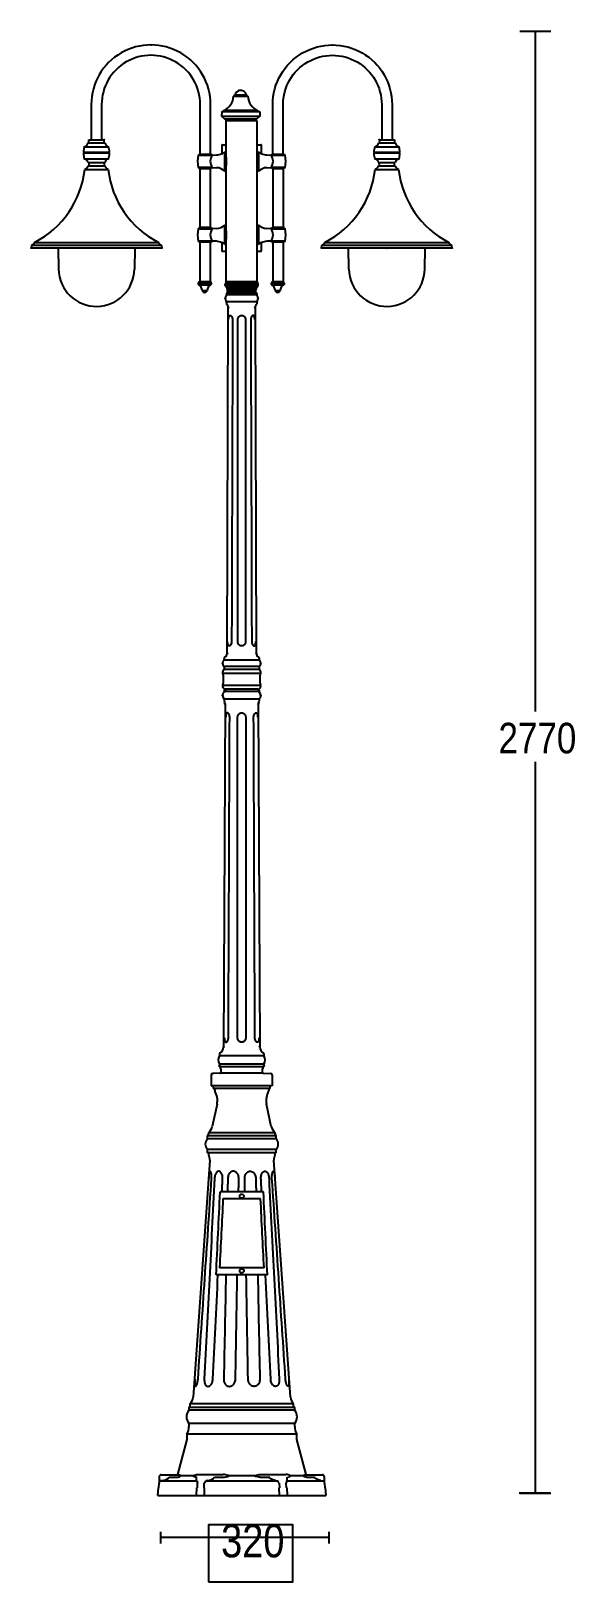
# Model space of a CAD drawing. Extents: x 0 to 140, y 0 to 400.
import ezdxf

# ---------------------------------------------------------------- set-up
doc = ezdxf.new("R2010")
doc.units = 0
doc.layers.add('LIVELLO_1', color=160, linetype='Continuous')
doc.styles.add('STD', font='txt')

# ---------------------------------------------------------------- blocks, each defined once
blk = doc.blocks.new('AI9-BLK1')
at = {"layer": 'LIVELLO_1', "color": 7}
for p, q in [((56.1, 199.66), (64.1, 199.66)), ((60.1, 199.66), (60.1, 24.37)), ((-17.6, 182.84), (-13.96, 182.84)), ((-17.28, 183.22), (-14.28, 183.22)), ((-20.67, 178.83), (-20.69, 177.74)), ((-20.69, 177.74), (-19.96, 177.01)), ((-20.69, 177.74), (-10.87, 177.74)), ((-10.89, 178.83), (-20.67, 178.83)), ((-11.42, 179.2), (-20.15, 179.2)), ((-19.96, 177.01), (-11.6, 177.01)), ((-11.75, 176.78), (-19.76, 176.78)), ((-11.52, 176.49), (-19.54, 176.49)), ((-19.54, 134.96), (-19.54, 176.49)), ((-18.3, 176.78), (-18.3, 176.9)), ((-18.17, 176.89), (-18.17, 177.01)), ((-18.07, 176.49), (-18.07, 176.61)), ((-13.22, 176.9), (-13.22, 176.78)), ((-13.1, 177.01), (-13.1, 176.89)), ((-12.99, 176.61), (-12.99, 176.49)), ((-10.87, 177.74), (-11.6, 177.01)), ((-11.52, 134.96), (-11.52, 176.49)), ((-10.89, 178.83), (-10.87, 177.74)), ((-56.26, 168.43), (-49.58, 168.43)), ((-49.58, 168.17), (-56.26, 168.17)), ((-56.06, 169.84), (-49.79, 169.84)), ((-55.06, 170.84), (-50.79, 170.84)), ((-54.9, 170.84), (-54.86, 171.64)), ((-54.86, 171.64), (-50.98, 171.64)), ((-50.94, 170.84), (-50.98, 171.64)), ((-26.48, 167.96), (-26.31, 167.97)), ((-26.31, 167.97), (-23.44, 167.97)), ((-23.28, 167.96), (-23.44, 167.97)), ((-20.61, 170.31), (-20.64, 168.03)), ((-20.54, 170.37), (-19.54, 170.37)), ((-19.89, 163.59), (-19.89, 168.55)), ((-11.52, 170.37), (-10.52, 170.37)), ((-11.17, 168.55), (-11.17, 163.59)), ((-10.41, 168.03), (-10.45, 170.31)), ((-7.62, 167.97), (-7.78, 167.96)), ((-7.62, 167.97), (-4.75, 167.97)), ((-4.75, 167.97), (-4.58, 167.96)), ((18.52, 168.43), (25.2, 168.43)), ((25.2, 168.17), (18.52, 168.17)), ((18.73, 169.84), (25, 169.84)), ((19.73, 170.84), (24, 170.84)), ((19.93, 171.64), (19.88, 170.84)), ((19.93, 171.64), (23.8, 171.64)), ((23.8, 171.64), (23.84, 170.84)), ((-56.06, 166.76), (-49.79, 166.76)), ((-55.94, 164), (-49.9, 164)), ((-55.07, 164.96), (-51.36, 164.96)), ((-55.06, 165.76), (-50.79, 165.76)), ((-54.9, 165.76), (-54.86, 164.96)), ((-51.36, 164.96), (-50.77, 164.96)), ((-50.94, 165.76), (-50.98, 164.96)), ((-26.75, 167.69), (-23.01, 167.69)), ((-23.01, 164.51), (-26.75, 164.51)), ((-26.48, 164.25), (-26.31, 164.23)), ((-26.31, 164.23), (-23.44, 164.23)), ((-26.21, 149.01), (-26.21, 164.24)), ((-23.54, 149.01), (-23.54, 164.23)), ((-23.28, 164.25), (-23.44, 164.23)), ((-23.01, 167.69), (-21.97, 167.74)), ((-23.01, 164.51), (-21.97, 164.46)), ((-19.54, 167.16), (-19.54, 165.04)), ((-9.09, 167.74), (-8.05, 167.69)), ((-9.09, 164.46), (-8.05, 164.51)), ((-8.05, 167.69), (-4.31, 167.69)), ((-4.31, 164.51), (-8.05, 164.51)), ((-7.62, 164.23), (-7.78, 164.25)), ((-7.62, 164.23), (-4.75, 164.23)), ((-7.52, 164.23), (-7.52, 149.01)), ((-4.85, 164.24), (-4.85, 149.01)), ((-4.75, 164.23), (-4.58, 164.25)), ((18.73, 166.76), (25, 166.76)), ((18.85, 164), (24.88, 164)), ((19.71, 164.96), (20.3, 164.96)), ((19.73, 165.76), (24, 165.76)), ((19.93, 164.96), (19.88, 165.76)), ((20.3, 164.96), (24.01, 164.96)), ((23.8, 164.96), (23.84, 165.76)), ((-26.75, 148.73), (-23.01, 148.73)), ((-26.31, 149.01), (-26.48, 148.99)), ((-23.44, 149.01), (-26.31, 149.01)), ((-23.44, 149.01), (-23.28, 148.99)), ((-21.97, 148.78), (-23.01, 148.73)), ((-19.89, 144.69), (-19.89, 149.66)), ((-19.54, 148.2), (-19.54, 146.08)), ((-11.17, 149.66), (-11.17, 144.69)), ((-8.05, 148.73), (-9.09, 148.78)), ((-8.05, 148.73), (-4.31, 148.73)), ((-7.78, 148.99), (-7.62, 149.01)), ((-4.75, 149.01), (-7.62, 149.01)), ((-4.58, 148.99), (-4.75, 149.01)), ((-69.63, 144.41), (-69.71, 143.73)), ((-36.21, 144.41), (-69.63, 144.41)), ((-68.91, 145.21), (-36.94, 145.21)), ((-36.21, 144.41), (-36.13, 143.73)), ((-23.01, 145.55), (-26.75, 145.55)), ((-26.31, 145.27), (-26.48, 145.28)), ((-23.44, 145.27), (-26.31, 145.27)), ((-26.21, 134.65), (-26.21, 145.27)), ((-23.54, 134.65), (-23.54, 145.27)), ((-23.44, 145.27), (-23.28, 145.28)), ((-21.97, 145.5), (-23.01, 145.55)), ((-20.64, 145.21), (-20.61, 142.93)), ((-10.45, 142.93), (-10.41, 145.21)), ((-8.05, 145.55), (-9.09, 145.5)), ((-4.31, 145.55), (-8.05, 145.55)), ((-7.78, 145.28), (-7.62, 145.27)), ((-4.75, 145.27), (-7.62, 145.27)), ((-7.52, 145.27), (-7.52, 134.65)), ((-4.85, 145.27), (-4.85, 134.65)), ((-4.58, 145.28), (-4.75, 145.27)), ((5.07, 143.73), (5.15, 144.41)), ((38.57, 144.41), (5.15, 144.41)), ((5.88, 145.21), (37.85, 145.21)), ((38.66, 143.73), (38.57, 144.41)), ((-36.13, 143.73), (-69.71, 143.73)), ((-62.79, 143.73), (-62.69, 138.33)), ((-43.05, 143.73), (-43.16, 138.33)), ((-19.54, 142.86), (-20.54, 142.86)), ((-10.52, 142.86), (-11.52, 142.86)), ((38.66, 143.73), (5.07, 143.73)), ((12.1, 138.33), (11.99, 143.73)), ((31.63, 138.33), (31.73, 143.73)), ((-26.72, 134.71), (-26.73, 134.56)), ((-26.73, 134.56), (-26.72, 134.43)), ((-26.73, 134.56), (-23.39, 134.56)), ((-26.53, 135.02), (-26.72, 134.71)), ((-26.72, 134.71), (-23.4, 134.71)), ((-23.4, 134.43), (-26.72, 134.43)), ((-26.59, 134.31), (-23.53, 134.31)), ((-26.53, 135.02), (-23.59, 135.02)), ((-23.77, 134.94), (-26.44, 134.94)), ((-23.65, 135.05), (-26.32, 135.05)), ((-23.54, 134.65), (-26.21, 134.65)), ((-25.73, 132.84), (-25.61, 132.65)), ((-25.73, 132.84), (-24.39, 132.84)), ((-25.61, 132.65), (-24.51, 132.65)), ((-24.39, 132.84), (-24.51, 132.65)), ((-23.59, 135.02), (-23.4, 134.71)), ((-23.4, 134.71), (-23.39, 134.56)), ((-23.39, 134.56), (-23.4, 134.43)), ((-19.74, 134.09), (-19.74, 134.49)), ((-19.74, 134.49), (-19.3, 134.49)), ((-19.74, 134.09), (-19.3, 134.09)), ((-19.54, 135.09), (-19.54, 134.82)), ((-11.66, 135.09), (-19.54, 135.09)), ((-19.54, 134.96), (-11.52, 134.96)), ((-19.54, 134.82), (-11.66, 134.82)), ((-19.44, 133.56), (-15.53, 133.56)), ((-19.44, 132.05), (-19.44, 131.67)), ((-18.87, 132.28), (-19.24, 132.25)), ((-19.21, 133.05), (-15.53, 133.05)), ((-19.19, 132.54), (-19.21, 133.05)), ((-19.19, 132.54), (-15.53, 132.54)), ((-19.03, 134.49), (-15.53, 134.49)), ((-19.03, 134.09), (-15.53, 134.09)), ((-18.92, 132.28), (-15.53, 132.28)), ((-12.19, 132.28), (-18.87, 132.28)), ((-15.53, 134.49), (-11.32, 134.49)), ((-15.53, 134.09), (-11.32, 134.09)), ((-15.53, 133.56), (-11.62, 133.56)), ((-15.53, 133.05), (-11.85, 133.05)), ((-15.53, 132.54), (-11.87, 132.54)), ((-15.53, 132.28), (-12.14, 132.28)), ((-12.19, 132.28), (-11.82, 132.25)), ((-11.87, 132.54), (-11.85, 133.05)), ((-11.62, 132.05), (-11.62, 131.67)), ((-11.32, 134.09), (-11.32, 134.49)), ((-7.91, 134.68), (-7.92, 134.54)), ((-7.92, 134.54), (-7.91, 134.4)), ((-7.92, 134.54), (-4.58, 134.54)), ((-7.71, 135), (-7.91, 134.68)), ((-7.91, 134.68), (-4.59, 134.68)), ((-4.59, 134.4), (-7.91, 134.4)), ((-7.78, 134.29), (-4.72, 134.29)), ((-5.08, 134.94), (-7.74, 134.94)), ((-7.71, 135), (-4.78, 135)), ((-4.95, 135.05), (-7.62, 135.05)), ((-4.85, 134.65), (-7.52, 134.65)), ((-6.92, 132.82), (-6.8, 132.63)), ((-6.92, 132.82), (-5.58, 132.82)), ((-6.8, 132.63), (-5.69, 132.63)), ((-5.58, 132.82), (-5.69, 132.63)), ((-4.78, 135), (-4.59, 134.68)), ((-4.59, 134.68), (-4.58, 134.54)), ((-4.58, 134.54), (-4.59, 134.4)), ((-11.62, 131.67), (-19.44, 131.67)), ((-19.44, 129.9), (-19.44, 129.41)), ((-11.62, 129.9), (-19.44, 129.9)), ((-19.27, 39.36), (-18.97, 128.43)), ((-12.09, 128.43), (-11.79, 39.36)), ((-11.62, 129.9), (-11.62, 129.41)), ((-10.99, 37.63), (-20.07, 37.63)), ((-20, 38.22), (-20, 37.78)), ((-11.06, 38.22), (-11.06, 37.78)), ((-20.42, 34.25), (-10.64, 34.25)), ((-10.96, 35.17), (-20.1, 35.17)), ((-10.99, 35.94), (-20.07, 35.94)), ((-20, 35.79), (-20, 35.34)), ((-11.06, 35.79), (-11.06, 35.34)), ((-20.4, 31.13), (-10.66, 31.13)), ((-20, 29.87), (-20, 29.5)), ((-11.06, 29.5), (-20, 29.5)), ((-19.8, 30.07), (-19.54, 30.1)), ((-11.37, 30.1), (-19.69, 30.1)), ((-11.52, 30.1), (-19.54, 30.1)), ((-11.26, 30.07), (-11.52, 30.1)), ((-11.06, 29.87), (-11.06, 29.5)), ((-19.8, 26.31), (-20.2, -62.04)), ((-20, 27.51), (-20, 27)), ((-11.06, 27.51), (-20, 27.51)), ((-11.26, 26.31), (-10.86, -62.04)), ((-11.06, 27.51), (-11.06, 27)), ((60.1, 11.41), (60.1, -177)), ((-21.27, -63.84), (-21.27, -64.32)), ((-9.79, -63.84), (-9.79, -64.32)), ((-9.79, -64.32), (-21.27, -64.32)), ((-21.27, -66.45), (-21.27, -66.97)), ((-9.79, -66.45), (-21.27, -66.45)), ((-21.22, -67.11), (-9.84, -67.11)), ((-9.79, -66.45), (-9.79, -66.97)), ((-23.38, -69.29), (-23.38, -72.09)), ((-21.09, -68.82), (-22.97, -68.89)), ((-20.23, -68.82), (-21.09, -68.82)), ((-10.83, -68.82), (-20.23, -68.82)), ((-9.97, -68.82), (-10.83, -68.82)), ((-9.97, -68.82), (-8.08, -68.89)), ((-7.68, -69.29), (-7.68, -72.09)), ((-23.38, -72.09), (-23.32, -72.09)), ((-15.53, -72.09), (-23.32, -72.09)), ((-22.84, -72.09), (-22.84, -72.76)), ((-15.48, -72.76), (-22.84, -72.76)), ((-22.44, -73.09), (-22.44, -73.43)), ((-7.81, -72.09), (-15.53, -72.09)), ((-8.16, -72.76), (-15.51, -72.76)), ((-8.56, -73.43), (-8.56, -73.09)), ((-8.16, -72.76), (-8.16, -72.09)), ((-7.68, -72.09), (-7.81, -72.09)), ((-21.87, -76.8), (-23.1, -82.55)), ((-7.9, -82.55), (-9.12, -76.8)), ((-24.38, -84.82), (-24.38, -85.75)), ((-24.38, -84.82), (-6.62, -84.82)), ((-15.48, -85.75), (-24.38, -85.75)), ((-15.48, -84.13), (-24.11, -84.13)), ((-24.11, -84.13), (-24.11, -84.55)), ((-6.89, -84.13), (-15.51, -84.13)), ((-6.62, -85.75), (-15.51, -85.75)), ((-6.89, -84.55), (-6.89, -84.13)), ((-6.62, -85.75), (-6.62, -84.82)), ((-23.74, -91.21), (-28.01, -152.25)), ((-6.62, -88.42), (-24.38, -88.42)), ((-24.38, -88.42), (-24.38, -89.36)), ((-24.11, -89.36), (-24.38, -89.36)), ((-6.89, -89.36), (-24.11, -89.36)), ((-24.11, -89.36), (-24.11, -89.91)), ((-2.99, -152.25), (-7.25, -91.21)), ((-6.89, -89.91), (-6.89, -89.36)), ((-6.62, -89.36), (-6.89, -89.36)), ((-6.62, -89.36), (-6.62, -88.42)), ((-9.91, -99.41), (-21.09, -99.41)), ((-10.66, -101.21), (-20.34, -101.21)), ((-9.77, -118.98), (-21.22, -118.98)), ((-8.89, -120.78), (-22.1, -120.78)), ((-29.12, -154.95), (-29.12, -155.62)), ((-1.88, -155.62), (-29.12, -155.62)), ((-1.88, -154.95), (-29.11, -154.95)), ((-2.15, -154.02), (-28.85, -154.02)), ((-28.85, -154.02), (-28.85, -154.68)), ((-2.15, -154.68), (-2.15, -154.02)), ((-1.88, -155.62), (-1.88, -154.95)), ((-29.13, -159.02), (-29.13, -159.82)), ((-15.48, -159.02), (-29.13, -159.02)), ((-1.86, -159.02), (-15.51, -159.02)), ((-1.86, -159.82), (-1.86, -159.02)), ((-29.65, -163.13), (-32.07, -172.15)), ((-29.65, -161.79), (-29.65, -163.13)), ((-15.48, -161.79), (-29.65, -161.79)), ((-1.35, -161.79), (-15.51, -161.79)), ((-1.35, -163.13), (-1.35, -161.79)), ((1.07, -172.15), (-1.35, -163.13)), ((-37.11, -177.59), (-36.99, -175.59)), ((-36.99, -175.59), (-36.87, -175.59)), ((-36.87, -175.59), (-36.8, -174.4)), ((-36.8, -172.78), (-36.8, -174.4)), ((-36.8, -173.83), (-27.03, -173.83)), ((-36.26, -172.25), (-31.76, -172.25)), ((-34.18, -172.85), (-32.15, -172.85)), ((-31.32, -172.45), (-27.91, -172.45)), ((-27.2, -172.85), (-27.43, -172.85)), ((-27.16, -177.59), (-27.1, -175.59)), ((-27.1, -175.59), (-26.91, -175.59)), ((-26.91, -175.59), (-26.88, -174.4)), ((-26.82, -172.15), (-20.31, -172.15)), ((-25.18, -175.59), (-25.15, -174.39)), ((-25.18, -175.59), (-25.07, -175.59)), ((-25.13, -177.59), (-25.07, -175.59)), ((-24.8, -173.83), (-15.48, -173.83)), ((-22.5, -172.85), (-20.21, -172.85)), ((-18.91, -172.45), (-15.48, -172.45)), ((-15.51, -172.45), (-12.09, -172.45)), ((-15.51, -173.83), (-6.2, -173.83)), ((-10.79, -172.85), (-8.5, -172.85)), ((-10.69, -172.15), (-4.18, -172.15)), ((-5.92, -175.59), (-5.86, -177.59)), ((-5.92, -175.59), (-5.82, -175.59)), ((-5.85, -174.39), (-5.82, -175.59)), ((-4.12, -174.4), (-4.08, -175.59)), ((-4.08, -175.59), (-3.9, -175.59)), ((-3.97, -173.83), (5.8, -173.83)), ((-3.9, -175.59), (-3.84, -177.59)), ((-3.09, -172.45), (0.32, -172.45)), ((0.76, -172.25), (5.27, -172.25)), ((1.15, -172.85), (3.19, -172.85)), ((5.8, -174.4), (5.8, -172.78)), ((5.8, -174.4), (5.87, -175.59)), ((5.87, -175.59), (5.99, -175.59)), ((5.99, -175.59), (6.11, -177.59)), ((-37.11, -177.59), (-27.16, -177.59)), ((-27.16, -177.59), (-25.13, -177.59)), ((-25.13, -177.59), (-15.48, -177.59)), ((-15.51, -177.59), (-5.86, -177.59)), ((-5.86, -177.59), (-3.84, -177.59)), ((-3.84, -177.59), (6.11, -177.59)), ((55.93, -176.89), (63.93, -176.89)), ((56.1, -176.99), (64.1, -176.99)), ((-36.42, -186.93), (-36.42, -189.94)), ((6.88, -186.93), (6.88, -189.94)), ((6.88, -188.44), (-36.42, -188.44))]:
    blk.add_line(p, q, dxfattribs=at)
at = {"layer": 'LIVELLO_1', "color": 250}
for p, q in [((-26.7, 134.56), (-23.42, 134.56)), ((-7.89, 134.54), (-4.6, 134.54))]:
    blk.add_line(p, q, dxfattribs=at)
at = {"layer": 'LIVELLO_1', "color": 7}
blk.add_lwpolyline([(-27.2, -172.85), (-27.2, -172.82), (-27.2, -172.78)], dxfattribs=at)
blk.add_lwpolyline([(-24.04, -199.87), (-2.37, -199.87), (-2.37, -185.17), (-24.04, -185.17)], close=True, dxfattribs=at)
for centre, radius in [((7.84, 196.08), 0.063), ((16.43, 193.45), 0.0634), ((-54.26, 171.64), 0.0621), ((-50.99, 171.64), 0.062), ((-26.21, 145.27), 0.0612), ((-4.85, 145.27), 0.062), ((21.86, 143.73), 0.063), ((-19.77, 130.78), 0.062), ((-18.97, 128.4), 0.062), ((-12.09, 128.4), 0.0612), ((-11.62, 129.9), 0.0621), ((-11.29, 130.78), 0.062), ((-20.2, -62.04), 0.0621), ((-21.27, -66.97), 0.0621), ((-9.79, -66.97), 0.062), ((-15.5, -100.48), 0.534), ((-15.5, -119.71), 0.534)]:
    blk.add_circle(centre, radius, dxfattribs=at)
for centre, major_axis, ratio in [((-38.9, 196.08), (-0.0009, -0.0636), 0.98365), ((-47.49, 193.45), (0.0005, -0.0634), 0.978228), ((-45.99, 191.24), (0.0014, -0.0634), 0.97803), ((14.94, 191.24), (0.0005, -0.0634), 0.978228), ((-26.21, 167.97), (0.0612, 0), 0.977501), ((-4.85, 167.97), (0.062, 0), 0.964145), ((19.93, 171.64), (0.063, 0), 0.976768), ((23.2, 171.64), (0.0634, 0), 0.970109), ((-50.99, 164.96), (0.062, 0), 0.963925), ((19.93, 164.96), (0.063, 0), 0.949409), ((-69.72, 143.73), (0.0014, -0.0636), 0.975381), ((-69.72, 143.73), (0.0014, -0.0636), 0.975381), ((-69.72, 143.73), (0.0014, -0.0636), 0.975381), ((-52.92, 143.73), (0.0004, -0.0636), 0.960683), ((-36.13, 143.73), (0.0015, -0.0636), 0.976706), ((5.07, 143.73), (0.0004, -0.0636), 0.960683), ((38.66, 143.73), (0.0003, -0.0636), 0.975595), ((38.66, 143.73), (0.0003, -0.0636), 0.975595), ((38.66, 143.73), (0.0003, -0.0636), 0.975595), ((-26.44, 134.94), (-0.0014, -0.0634), 0.964446), ((-26.44, 134.94), (-0.0014, -0.0634), 0.964446), ((-26.44, 134.94), (-0.0014, -0.0634), 0.964446), ((-26.21, 134.65), (0.0612, 0), 0.974685), ((-26.21, 134.65), (0.0612, 0), 0.974685), ((-26.21, 134.65), (0.0612, 0), 0.974685), ((-23.77, 134.94), (-0.001, -0.0634), 0.986282), ((-23.54, 134.65), (0.0612, 0), 0.974685), ((-19.23, 132.25), (-0.0009, -0.0634), 0.986322), ((-12.14, 132.28), (0.0621, 0), 0.932337), ((-11.52, 134.96), (-0.0004, -0.0634), 0.979597), ((-7.75, 134.94), (0.0023, -0.0634), 0.962668), ((-7.62, 135.05), (0.0023, -0.0634), 0.962668), ((-7.52, 134.65), (0.062, 0), 0.961368), ((-5.08, 134.94), (-0.0004, -0.0634), 0.979597), ((-5.08, 134.94), (-0.0004, -0.0634), 0.979597), ((-5.08, 134.94), (-0.0004, -0.0634), 0.979597), ((-4.95, 135.05), (0.0023, -0.0634), 0.962668), ((-4.95, 135.05), (0.0023, -0.0634), 0.962668), ((-4.95, 135.05), (0.0023, -0.0634), 0.962668), ((-4.85, 134.65), (0.062, 0), 0.961368), ((-4.85, 134.65), (0.062, 0), 0.961368), ((-4.85, 134.65), (0.062, 0), 0.961368), ((-19.44, 129.9), (0.0625, 0), 0.986364), ((-20.45, 36.79), (0.062, 0), 0.961147), ((-20, 37.78), (0.062, 0), 0.963925), ((-19.26, 39.36), (0.062, 0), 0.964145), ((-11.79, 39.36), (0.0625, 0), 0.956022), ((-11.06, 37.78), (0.0612, 0), 0.977501), ((-10.61, 36.79), (0.063, 0), 0.946673), ((-20.45, 28.5), (0.0611, 0), 0.978869), ((-19.8, 30.07), (0.0621, 0), 0.932065), ((-19.69, 30.1), (-0.0005, -0.0672), 0.92305), ((-10.61, 28.5), (0.062, 0), 0.964145), ((-20, 27.51), (0.062, 0), 0.961147), ((-19.8, 26.31), (0.0621, 0), 0.959803), ((-11.26, 26.31), (-0.0014, -0.0634), 0.97803), ((-11.06, 27.51), (0.0612, 0), 0.974685), ((-10.86, -62), (0.0005, -0.0634), 0.978228), ((-22.97, -68.89), (0.0625, 0), 0.925722)]:
    blk.add_ellipse(centre, major_axis=major_axis, ratio=ratio, dxfattribs=at)
for points, knots in [([(-23.54, 167.97), (-23.54, 167.97), (-23.54, 180.72), (-23.54, 180.72), (-23.54, 186.21), (-26.47, 191.28), (-31.22, 194.02), (-35.97, 196.76), (-41.83, 196.76), (-46.58, 194.02), (-51.33, 191.28), (-54.26, 186.21), (-54.26, 180.72), (-54.26, 180.72), (-54.26, 171.64), (-54.26, 171.64)], [0, 0, 0, 0, 1, 1, 1, 2, 2, 2, 3, 3, 3, 4, 4, 4, 5, 5, 5, 5]), ([(-7.52, 167.97), (-7.52, 167.97), (-7.52, 180.72), (-7.52, 180.72), (-7.52, 186.21), (-4.59, 191.28), (0.16, 194.02), (4.91, 196.76), (10.77, 196.76), (15.52, 194.02), (20.27, 191.28), (23.2, 186.21), (23.2, 180.72), (23.2, 180.72), (23.2, 171.64), (23.2, 171.64)], [0, 0, 0, 0, 1, 1, 1, 2, 2, 2, 3, 3, 3, 4, 4, 4, 5, 5, 5, 5]), ([(-26.21, 167.97), (-26.21, 167.97), (-26.21, 180.72), (-26.21, 180.72), (-26.21, 185.25), (-28.63, 189.44), (-32.56, 191.71), (-36.48, 193.97), (-41.32, 193.97), (-45.24, 191.71), (-49.17, 189.44), (-51.59, 185.25), (-51.59, 180.72), (-51.59, 180.72), (-51.59, 171.64), (-51.59, 171.64)], [0, 0, 0, 0, 1, 1, 1, 2, 2, 2, 3, 3, 3, 4, 4, 4, 5, 5, 5, 5]), ([(-4.85, 167.97), (-4.85, 167.97), (-4.85, 180.72), (-4.85, 180.72), (-4.85, 185.25), (-2.43, 189.44), (1.5, 191.71), (5.42, 193.97), (10.26, 193.97), (14.18, 191.71), (18.11, 189.44), (20.53, 185.25), (20.53, 180.72), (20.53, 180.72), (20.53, 171.64), (20.53, 171.64)], [0, 0, 0, 0, 1, 1, 1, 2, 2, 2, 3, 3, 3, 4, 4, 4, 5, 5, 5, 5]), ([(-14.29, 183.22), (-14.5, 184.04), (-15.34, 184.54), (-16.17, 184.32), (-16.71, 184.18), (-17.14, 183.76), (-17.28, 183.22)], [0, 0, 0, 0, 1, 1, 1, 2, 2, 2, 2]), ([(-56.26, 168.17), (-56.18, 168.17), (-56.13, 168.23), (-56.13, 168.3), (-56.13, 168.37), (-56.18, 168.43), (-56.26, 168.43)], [0, 0, 0, 0, 1, 1, 1, 2, 2, 2, 2]), ([(-49.58, 168.43), (-49.66, 168.43), (-49.72, 168.37), (-49.72, 168.3), (-49.72, 168.23), (-49.66, 168.17), (-49.58, 168.17)], [0, 0, 0, 0, 1, 1, 1, 2, 2, 2, 2]), ([(18.52, 168.17), (18.6, 168.17), (18.66, 168.23), (18.66, 168.3), (18.66, 168.37), (18.6, 168.43), (18.52, 168.43)], [0, 0, 0, 0, 1, 1, 1, 2, 2, 2, 2]), ([(25.2, 168.43), (25.13, 168.43), (25.07, 168.37), (25.07, 168.3), (25.07, 168.23), (25.13, 168.17), (25.2, 168.17)], [0, 0, 0, 0, 1, 1, 1, 2, 2, 2, 2]), ([(-62.69, 138.33), (-62.59, 132.94), (-58.15, 128.64), (-52.76, 128.73), (-47.49, 128.82), (-43.24, 133.07), (-43.16, 138.33)], [0, 0, 0, 0, 1, 1, 1, 2, 2, 2, 2]), ([(12.1, 138.33), (12.19, 132.94), (16.63, 128.64), (22.03, 128.73), (27.29, 128.82), (31.54, 133.07), (31.63, 138.33)], [0, 0, 0, 0, 1, 1, 1, 2, 2, 2, 2]), ([(-26.32, 135.11), (-26.29, 135.11), (-26.26, 135.08), (-26.26, 135.05), (-26.26, 135.02), (-26.29, 134.99), (-26.32, 134.99), (-26.35, 134.99), (-26.38, 135.02), (-26.38, 135.05), (-26.38, 135.08), (-26.35, 135.11), (-26.32, 135.11), (-26.29, 135.11), (-26.26, 135.08), (-26.26, 135.05), (-26.26, 135.02), (-26.29, 134.99), (-26.32, 134.99), (-26.35, 134.99), (-26.38, 135.02), (-26.38, 135.05), (-26.38, 135.08), (-26.35, 135.11), (-26.32, 135.11), (-26.29, 135.11), (-26.26, 135.08), (-26.26, 135.05), (-26.26, 135.02), (-26.29, 134.99), (-26.32, 134.99), (-26.35, 134.99), (-26.38, 135.02), (-26.38, 135.05), (-26.38, 135.08), (-26.35, 135.11), (-26.32, 135.11)], [0, 0, 0, 0, 1, 1, 1, 2, 2, 2, 3, 3, 3, 4, 4, 4, 5, 5, 5, 6, 6, 6, 7, 7, 7, 8, 8, 8, 9, 9, 9, 10, 10, 10, 11, 11, 11, 12, 12, 12, 12]), ([(-23.65, 135.11), (-23.61, 135.11), (-23.58, 135.08), (-23.58, 135.05), (-23.58, 135.02), (-23.61, 134.99), (-23.65, 134.99), (-23.68, 134.99), (-23.71, 135.02), (-23.71, 135.05), (-23.71, 135.08), (-23.68, 135.11), (-23.65, 135.11)], [0, 0, 0, 0, 1, 1, 1, 2, 2, 2, 3, 3, 3, 4, 4, 4, 4]), ([(-19.54, 134.82), (-19.46, 134.82), (-19.4, 134.88), (-19.4, 134.96), (-19.4, 135.03), (-19.46, 135.09), (-19.54, 135.09)], [0, 0, 0, 0, 1, 1, 1, 2, 2, 2, 2]), ([(-19.47, 134.82), (-19.4, 134.82), (-19.34, 134.88), (-19.34, 134.96), (-19.34, 135.03), (-19.4, 135.09), (-19.47, 135.09)], [0, 0, 0, 0, 1, 1, 1, 2, 2, 2, 2]), ([(-19.4, 134.82), (-19.33, 134.82), (-19.27, 134.88), (-19.27, 134.96), (-19.27, 135.03), (-19.33, 135.09), (-19.4, 135.09)], [0, 0, 0, 0, 1, 1, 1, 2, 2, 2, 2]), ([(-19.34, 134.82), (-19.26, 134.82), (-19.2, 134.88), (-19.2, 134.96), (-19.2, 135.03), (-19.26, 135.09), (-19.34, 135.09)], [0, 0, 0, 0, 1, 1, 1, 2, 2, 2, 2]), ([(-19.3, 134.49), (-19.29, 134.5), (-19.28, 134.52), (-19.26, 134.54), (-19.26, 134.56), (-19.24, 134.57), (-19.23, 134.58), (-19.22, 134.59), (-19.2, 134.6), (-19.19, 134.6), (-19.18, 134.61), (-19.17, 134.62), (-19.16, 134.62), (-19.15, 134.62), (-19.15, 134.62), (-19.14, 134.62), (-19.13, 134.62), (-19.13, 134.62), (-19.12, 134.62), (-19.11, 134.62), (-19.1, 134.61), (-19.09, 134.6), (-19.08, 134.6), (-19.08, 134.59), (-19.07, 134.58), (-19.06, 134.57), (-19.05, 134.55), (-19.05, 134.54), (-19.04, 134.52), (-19.04, 134.5), (-19.03, 134.49)], [0, 0, 0, 0, 1, 1, 1, 2, 2, 2, 3, 3, 3, 4, 4, 4, 5, 5, 5, 6, 6, 6, 7, 7, 7, 8, 8, 8, 9, 9, 9, 10, 10, 10, 10]), ([(-19.03, 134.09), (-19.04, 134.07), (-19.04, 134.05), (-19.05, 134.03), (-19.05, 134.02), (-19.06, 134.01), (-19.07, 133.99), (-19.08, 133.98), (-19.08, 133.98), (-19.09, 133.97), (-19.1, 133.96), (-19.11, 133.96), (-19.12, 133.96), (-19.13, 133.95), (-19.13, 133.95), (-19.14, 133.95), (-19.15, 133.95), (-19.15, 133.95), (-19.16, 133.96), (-19.17, 133.96), (-19.18, 133.96), (-19.19, 133.97), (-19.2, 133.98), (-19.22, 133.98), (-19.23, 133.99), (-19.24, 134), (-19.26, 134.02), (-19.26, 134.03), (-19.28, 134.05), (-19.29, 134.07), (-19.3, 134.09)], [0, 0, 0, 0, 1, 1, 1, 2, 2, 2, 3, 3, 3, 4, 4, 4, 5, 5, 5, 6, 6, 6, 7, 7, 7, 8, 8, 8, 9, 9, 9, 10, 10, 10, 10]), ([(-19.27, 134.82), (-19.2, 134.82), (-19.13, 134.88), (-19.13, 134.96), (-19.13, 135.03), (-19.2, 135.09), (-19.27, 135.09)], [0, 0, 0, 0, 1, 1, 1, 2, 2, 2, 2]), ([(-19.2, 134.82), (-19.13, 134.82), (-19.07, 134.88), (-19.07, 134.96), (-19.07, 135.03), (-19.13, 135.09), (-19.2, 135.09)], [0, 0, 0, 0, 1, 1, 1, 2, 2, 2, 2]), ([(-19.13, 134.82), (-19.06, 134.82), (-19, 134.88), (-19, 134.96), (-19, 135.03), (-19.06, 135.09), (-19.13, 135.09)], [0, 0, 0, 0, 1, 1, 1, 2, 2, 2, 2]), ([(-19.07, 134.82), (-18.99, 134.82), (-18.94, 134.88), (-18.94, 134.96), (-18.94, 135.03), (-18.99, 135.09), (-19.07, 135.09)], [0, 0, 0, 0, 1, 1, 1, 2, 2, 2, 2]), ([(-19, 134.82), (-18.93, 134.82), (-18.87, 134.88), (-18.87, 134.96), (-18.87, 135.03), (-18.93, 135.09), (-19, 135.09)], [0, 0, 0, 0, 1, 1, 1, 2, 2, 2, 2]), ([(-18.94, 134.82), (-18.86, 134.82), (-18.8, 134.88), (-18.8, 134.96), (-18.8, 135.03), (-18.86, 135.09), (-18.94, 135.09)], [0, 0, 0, 0, 1, 1, 1, 2, 2, 2, 2]), ([(-18.87, 134.82), (-18.79, 134.82), (-18.73, 134.88), (-18.73, 134.96), (-18.73, 135.03), (-18.79, 135.09), (-18.87, 135.09)], [0, 0, 0, 0, 1, 1, 1, 2, 2, 2, 2]), ([(-18.8, 134.82), (-18.73, 134.82), (-18.67, 134.88), (-18.67, 134.96), (-18.67, 135.03), (-18.73, 135.09), (-18.8, 135.09)], [0, 0, 0, 0, 1, 1, 1, 2, 2, 2, 2]), ([(-18.73, 134.82), (-18.66, 134.82), (-18.6, 134.88), (-18.6, 134.96), (-18.6, 135.03), (-18.66, 135.09), (-18.73, 135.09)], [0, 0, 0, 0, 1, 1, 1, 2, 2, 2, 2]), ([(-18.67, 134.82), (-18.59, 134.82), (-18.53, 134.88), (-18.53, 134.96), (-18.53, 135.03), (-18.59, 135.09), (-18.67, 135.09)], [0, 0, 0, 0, 1, 1, 1, 2, 2, 2, 2]), ([(-18.6, 134.82), (-18.53, 134.82), (-18.47, 134.88), (-18.47, 134.96), (-18.47, 135.03), (-18.53, 135.09), (-18.6, 135.09)], [0, 0, 0, 0, 1, 1, 1, 2, 2, 2, 2]), ([(-18.53, 134.82), (-18.46, 134.82), (-18.4, 134.88), (-18.4, 134.96), (-18.4, 135.03), (-18.46, 135.09), (-18.53, 135.09)], [0, 0, 0, 0, 1, 1, 1, 2, 2, 2, 2]), ([(-18.47, 134.82), (-18.39, 134.82), (-18.33, 134.88), (-18.33, 134.96), (-18.33, 135.03), (-18.39, 135.09), (-18.47, 135.09)], [0, 0, 0, 0, 1, 1, 1, 2, 2, 2, 2]), ([(-18.4, 134.82), (-18.33, 134.82), (-18.27, 134.88), (-18.27, 134.96), (-18.27, 135.03), (-18.33, 135.09), (-18.4, 135.09)], [0, 0, 0, 0, 1, 1, 1, 2, 2, 2, 2]), ([(-18.33, 134.82), (-18.26, 134.82), (-18.2, 134.88), (-18.2, 134.96), (-18.2, 135.03), (-18.26, 135.09), (-18.33, 135.09)], [0, 0, 0, 0, 1, 1, 1, 2, 2, 2, 2]), ([(-18.27, 134.82), (-18.19, 134.82), (-18.13, 134.88), (-18.13, 134.96), (-18.13, 135.03), (-18.19, 135.09), (-18.27, 135.09)], [0, 0, 0, 0, 1, 1, 1, 2, 2, 2, 2]), ([(-18.2, 134.82), (-18.13, 134.82), (-18.07, 134.88), (-18.07, 134.96), (-18.07, 135.03), (-18.13, 135.09), (-18.2, 135.09)], [0, 0, 0, 0, 1, 1, 1, 2, 2, 2, 2]), ([(-18.13, 134.82), (-18.06, 134.82), (-18, 134.88), (-18, 134.96), (-18, 135.03), (-18.06, 135.09), (-18.13, 135.09)], [0, 0, 0, 0, 1, 1, 1, 2, 2, 2, 2]), ([(-18.07, 134.82), (-17.99, 134.82), (-17.93, 134.88), (-17.93, 134.96), (-17.93, 135.03), (-17.99, 135.09), (-18.07, 135.09)], [0, 0, 0, 0, 1, 1, 1, 2, 2, 2, 2]), ([(-18, 134.82), (-17.93, 134.82), (-17.87, 134.88), (-17.87, 134.96), (-17.87, 135.03), (-17.93, 135.09), (-18, 135.09)], [0, 0, 0, 0, 1, 1, 1, 2, 2, 2, 2]), ([(-17.93, 134.82), (-17.86, 134.82), (-17.8, 134.88), (-17.8, 134.96), (-17.8, 135.03), (-17.86, 135.09), (-17.93, 135.09)], [0, 0, 0, 0, 1, 1, 1, 2, 2, 2, 2]), ([(-17.87, 134.82), (-17.79, 134.82), (-17.73, 134.88), (-17.73, 134.96), (-17.73, 135.03), (-17.79, 135.09), (-17.87, 135.09)], [0, 0, 0, 0, 1, 1, 1, 2, 2, 2, 2]), ([(-17.8, 134.82), (-17.73, 134.82), (-17.67, 134.88), (-17.67, 134.96), (-17.67, 135.03), (-17.73, 135.09), (-17.8, 135.09)], [0, 0, 0, 0, 1, 1, 1, 2, 2, 2, 2]), ([(-17.73, 134.82), (-17.66, 134.82), (-17.6, 134.88), (-17.6, 134.96), (-17.6, 135.03), (-17.66, 135.09), (-17.73, 135.09)], [0, 0, 0, 0, 1, 1, 1, 2, 2, 2, 2]), ([(-17.67, 134.82), (-17.59, 134.82), (-17.53, 134.88), (-17.53, 134.96), (-17.53, 135.03), (-17.59, 135.09), (-17.67, 135.09)], [0, 0, 0, 0, 1, 1, 1, 2, 2, 2, 2]), ([(-17.6, 134.82), (-17.53, 134.82), (-17.47, 134.88), (-17.47, 134.96), (-17.47, 135.03), (-17.53, 135.09), (-17.6, 135.09)], [0, 0, 0, 0, 1, 1, 1, 2, 2, 2, 2]), ([(-17.53, 134.82), (-17.46, 134.82), (-17.4, 134.88), (-17.4, 134.96), (-17.4, 135.03), (-17.46, 135.09), (-17.53, 135.09)], [0, 0, 0, 0, 1, 1, 1, 2, 2, 2, 2]), ([(-17.47, 134.82), (-17.39, 134.82), (-17.33, 134.88), (-17.33, 134.96), (-17.33, 135.03), (-17.39, 135.09), (-17.47, 135.09)], [0, 0, 0, 0, 1, 1, 1, 2, 2, 2, 2]), ([(-17.4, 134.82), (-17.32, 134.82), (-17.27, 134.88), (-17.27, 134.96), (-17.27, 135.03), (-17.32, 135.09), (-17.4, 135.09)], [0, 0, 0, 0, 1, 1, 1, 2, 2, 2, 2]), ([(-17.33, 134.82), (-17.26, 134.82), (-17.2, 134.88), (-17.2, 134.96), (-17.2, 135.03), (-17.26, 135.09), (-17.33, 135.09)], [0, 0, 0, 0, 1, 1, 1, 2, 2, 2, 2]), ([(-17.27, 134.82), (-17.19, 134.82), (-17.13, 134.88), (-17.13, 134.96), (-17.13, 135.03), (-17.19, 135.09), (-17.27, 135.09)], [0, 0, 0, 0, 1, 1, 1, 2, 2, 2, 2]), ([(-17.2, 134.82), (-17.12, 134.82), (-17.07, 134.88), (-17.07, 134.96), (-17.07, 135.03), (-17.12, 135.09), (-17.2, 135.09)], [0, 0, 0, 0, 1, 1, 1, 2, 2, 2, 2]), ([(-17.13, 134.82), (-17.06, 134.82), (-17, 134.88), (-17, 134.96), (-17, 135.03), (-17.06, 135.09), (-17.13, 135.09)], [0, 0, 0, 0, 1, 1, 1, 2, 2, 2, 2]), ([(-17.07, 134.82), (-16.99, 134.82), (-16.93, 134.88), (-16.93, 134.96), (-16.93, 135.03), (-16.99, 135.09), (-17.07, 135.09)], [0, 0, 0, 0, 1, 1, 1, 2, 2, 2, 2]), ([(-17, 134.82), (-16.93, 134.82), (-16.86, 134.88), (-16.86, 134.96), (-16.86, 135.03), (-16.93, 135.09), (-17, 135.09)], [0, 0, 0, 0, 1, 1, 1, 2, 2, 2, 2]), ([(-16.93, 134.82), (-16.86, 134.82), (-16.8, 134.88), (-16.8, 134.96), (-16.8, 135.03), (-16.86, 135.09), (-16.93, 135.09)], [0, 0, 0, 0, 1, 1, 1, 2, 2, 2, 2]), ([(-16.86, 134.82), (-16.79, 134.82), (-16.73, 134.88), (-16.73, 134.96), (-16.73, 135.03), (-16.79, 135.09), (-16.86, 135.09)], [0, 0, 0, 0, 1, 1, 1, 2, 2, 2, 2]), ([(-16.8, 134.82), (-16.72, 134.82), (-16.66, 134.88), (-16.66, 134.96), (-16.66, 135.03), (-16.72, 135.09), (-16.8, 135.09)], [0, 0, 0, 0, 1, 1, 1, 2, 2, 2, 2]), ([(-16.73, 134.82), (-16.66, 134.82), (-16.6, 134.88), (-16.6, 134.96), (-16.6, 135.03), (-16.66, 135.09), (-16.73, 135.09)], [0, 0, 0, 0, 1, 1, 1, 2, 2, 2, 2]), ([(-16.66, 134.82), (-16.59, 134.82), (-16.53, 134.88), (-16.53, 134.96), (-16.53, 135.03), (-16.59, 135.09), (-16.66, 135.09)], [0, 0, 0, 0, 1, 1, 1, 2, 2, 2, 2]), ([(-16.6, 134.82), (-16.52, 134.82), (-16.46, 134.88), (-16.46, 134.96), (-16.46, 135.03), (-16.52, 135.09), (-16.6, 135.09)], [0, 0, 0, 0, 1, 1, 1, 2, 2, 2, 2]), ([(-16.53, 134.82), (-16.46, 134.82), (-16.4, 134.88), (-16.4, 134.96), (-16.4, 135.03), (-16.46, 135.09), (-16.53, 135.09)], [0, 0, 0, 0, 1, 1, 1, 2, 2, 2, 2]), ([(-16.46, 134.82), (-16.39, 134.82), (-16.33, 134.88), (-16.33, 134.96), (-16.33, 135.03), (-16.39, 135.09), (-16.46, 135.09)], [0, 0, 0, 0, 1, 1, 1, 2, 2, 2, 2]), ([(-16.4, 134.82), (-16.32, 134.82), (-16.26, 134.88), (-16.26, 134.96), (-16.26, 135.03), (-16.32, 135.09), (-16.4, 135.09)], [0, 0, 0, 0, 1, 1, 1, 2, 2, 2, 2]), ([(-16.33, 134.82), (-16.26, 134.82), (-16.2, 134.88), (-16.2, 134.96), (-16.2, 135.03), (-16.26, 135.09), (-16.33, 135.09)], [0, 0, 0, 0, 1, 1, 1, 2, 2, 2, 2]), ([(-16.26, 134.82), (-16.19, 134.82), (-16.13, 134.88), (-16.13, 134.96), (-16.13, 135.03), (-16.19, 135.09), (-16.26, 135.09)], [0, 0, 0, 0, 1, 1, 1, 2, 2, 2, 2]), ([(-16.2, 134.82), (-16.12, 134.82), (-16.06, 134.88), (-16.06, 134.96), (-16.06, 135.03), (-16.12, 135.09), (-16.2, 135.09)], [0, 0, 0, 0, 1, 1, 1, 2, 2, 2, 2]), ([(-16.13, 134.82), (-16.06, 134.82), (-16, 134.88), (-16, 134.96), (-16, 135.03), (-16.06, 135.09), (-16.13, 135.09)], [0, 0, 0, 0, 1, 1, 1, 2, 2, 2, 2]), ([(-16.06, 134.82), (-15.99, 134.82), (-15.93, 134.88), (-15.93, 134.96), (-15.93, 135.03), (-15.99, 135.09), (-16.06, 135.09)], [0, 0, 0, 0, 1, 1, 1, 2, 2, 2, 2]), ([(-16, 134.82), (-15.92, 134.82), (-15.86, 134.88), (-15.86, 134.96), (-15.86, 135.03), (-15.92, 135.09), (-16, 135.09)], [0, 0, 0, 0, 1, 1, 1, 2, 2, 2, 2]), ([(-15.93, 134.82), (-15.86, 134.82), (-15.8, 134.88), (-15.8, 134.96), (-15.8, 135.03), (-15.86, 135.09), (-15.93, 135.09)], [0, 0, 0, 0, 1, 1, 1, 2, 2, 2, 2]), ([(-15.86, 134.82), (-15.79, 134.82), (-15.73, 134.88), (-15.73, 134.96), (-15.73, 135.03), (-15.79, 135.09), (-15.86, 135.09)], [0, 0, 0, 0, 1, 1, 1, 2, 2, 2, 2]), ([(-15.8, 134.82), (-15.72, 134.82), (-15.66, 134.88), (-15.66, 134.96), (-15.66, 135.03), (-15.72, 135.09), (-15.8, 135.09)], [0, 0, 0, 0, 1, 1, 1, 2, 2, 2, 2]), ([(-15.73, 134.82), (-15.66, 134.82), (-15.6, 134.88), (-15.6, 134.96), (-15.6, 135.03), (-15.66, 135.09), (-15.73, 135.09)], [0, 0, 0, 0, 1, 1, 1, 2, 2, 2, 2]), ([(-15.66, 134.82), (-15.59, 134.82), (-15.53, 134.88), (-15.53, 134.96), (-15.53, 135.03), (-15.59, 135.09), (-15.66, 135.09)], [0, 0, 0, 0, 1, 1, 1, 2, 2, 2, 2]), ([(-15.6, 134.82), (-15.52, 134.82), (-15.46, 134.88), (-15.46, 134.96), (-15.46, 135.03), (-15.52, 135.09), (-15.6, 135.09)], [0, 0, 0, 0, 1, 1, 1, 2, 2, 2, 2]), ([(-15.53, 134.82), (-15.46, 134.82), (-15.4, 134.88), (-15.4, 134.96), (-15.4, 135.03), (-15.46, 135.09), (-15.53, 135.09)], [0, 0, 0, 0, 1, 1, 1, 2, 2, 2, 2]), ([(-15.46, 134.82), (-15.39, 134.82), (-15.33, 134.88), (-15.33, 134.96), (-15.33, 135.03), (-15.39, 135.09), (-15.46, 135.09)], [0, 0, 0, 0, 1, 1, 1, 2, 2, 2, 2]), ([(-15.4, 134.82), (-15.32, 134.82), (-15.26, 134.88), (-15.26, 134.96), (-15.26, 135.03), (-15.32, 135.09), (-15.4, 135.09)], [0, 0, 0, 0, 1, 1, 1, 2, 2, 2, 2]), ([(-15.33, 134.82), (-15.26, 134.82), (-15.2, 134.88), (-15.2, 134.96), (-15.2, 135.03), (-15.26, 135.09), (-15.33, 135.09)], [0, 0, 0, 0, 1, 1, 1, 2, 2, 2, 2]), ([(-15.26, 134.82), (-15.19, 134.82), (-15.13, 134.88), (-15.13, 134.96), (-15.13, 135.03), (-15.19, 135.09), (-15.26, 135.09)], [0, 0, 0, 0, 1, 1, 1, 2, 2, 2, 2]), ([(-15.2, 134.82), (-15.12, 134.82), (-15.06, 134.88), (-15.06, 134.96), (-15.06, 135.03), (-15.12, 135.09), (-15.2, 135.09)], [0, 0, 0, 0, 1, 1, 1, 2, 2, 2, 2]), ([(-15.13, 134.82), (-15.06, 134.82), (-14.99, 134.88), (-14.99, 134.96), (-14.99, 135.03), (-15.06, 135.09), (-15.13, 135.09)], [0, 0, 0, 0, 1, 1, 1, 2, 2, 2, 2]), ([(-15.06, 134.82), (-14.99, 134.82), (-14.93, 134.88), (-14.93, 134.96), (-14.93, 135.03), (-14.99, 135.09), (-15.06, 135.09)], [0, 0, 0, 0, 1, 1, 1, 2, 2, 2, 2]), ([(-14.99, 134.82), (-14.92, 134.82), (-14.86, 134.88), (-14.86, 134.96), (-14.86, 135.03), (-14.92, 135.09), (-14.99, 135.09)], [0, 0, 0, 0, 1, 1, 1, 2, 2, 2, 2]), ([(-14.93, 134.82), (-14.85, 134.82), (-14.79, 134.88), (-14.79, 134.96), (-14.79, 135.03), (-14.85, 135.09), (-14.93, 135.09)], [0, 0, 0, 0, 1, 1, 1, 2, 2, 2, 2]), ([(-14.86, 134.82), (-14.79, 134.82), (-14.73, 134.88), (-14.73, 134.96), (-14.73, 135.03), (-14.79, 135.09), (-14.86, 135.09)], [0, 0, 0, 0, 1, 1, 1, 2, 2, 2, 2]), ([(-14.79, 134.82), (-14.72, 134.82), (-14.66, 134.88), (-14.66, 134.96), (-14.66, 135.03), (-14.72, 135.09), (-14.79, 135.09)], [0, 0, 0, 0, 1, 1, 1, 2, 2, 2, 2]), ([(-14.73, 134.82), (-14.65, 134.82), (-14.59, 134.88), (-14.59, 134.96), (-14.59, 135.03), (-14.65, 135.09), (-14.73, 135.09)], [0, 0, 0, 0, 1, 1, 1, 2, 2, 2, 2]), ([(-14.66, 134.82), (-14.59, 134.82), (-14.53, 134.88), (-14.53, 134.96), (-14.53, 135.03), (-14.59, 135.09), (-14.66, 135.09)], [0, 0, 0, 0, 1, 1, 1, 2, 2, 2, 2]), ([(-14.59, 134.82), (-14.52, 134.82), (-14.46, 134.88), (-14.46, 134.96), (-14.46, 135.03), (-14.52, 135.09), (-14.59, 135.09)], [0, 0, 0, 0, 1, 1, 1, 2, 2, 2, 2]), ([(-14.53, 134.82), (-14.46, 134.82), (-14.39, 134.88), (-14.39, 134.96), (-14.39, 135.03), (-14.46, 135.09), (-14.53, 135.09)], [0, 0, 0, 0, 1, 1, 1, 2, 2, 2, 2]), ([(-14.46, 134.82), (-14.39, 134.82), (-14.33, 134.88), (-14.33, 134.96), (-14.33, 135.03), (-14.39, 135.09), (-14.46, 135.09)], [0, 0, 0, 0, 1, 1, 1, 2, 2, 2, 2]), ([(-14.39, 134.82), (-14.32, 134.82), (-14.26, 134.88), (-14.26, 134.96), (-14.26, 135.03), (-14.32, 135.09), (-14.39, 135.09)], [0, 0, 0, 0, 1, 1, 1, 2, 2, 2, 2]), ([(-14.33, 134.82), (-14.25, 134.82), (-14.19, 134.88), (-14.19, 134.96), (-14.19, 135.03), (-14.25, 135.09), (-14.33, 135.09)], [0, 0, 0, 0, 1, 1, 1, 2, 2, 2, 2]), ([(-14.26, 134.82), (-14.19, 134.82), (-14.13, 134.88), (-14.13, 134.96), (-14.13, 135.03), (-14.19, 135.09), (-14.26, 135.09)], [0, 0, 0, 0, 1, 1, 1, 2, 2, 2, 2]), ([(-14.19, 134.82), (-14.12, 134.82), (-14.06, 134.88), (-14.06, 134.96), (-14.06, 135.03), (-14.12, 135.09), (-14.19, 135.09)], [0, 0, 0, 0, 1, 1, 1, 2, 2, 2, 2]), ([(-14.13, 134.82), (-14.05, 134.82), (-13.99, 134.88), (-13.99, 134.96), (-13.99, 135.03), (-14.05, 135.09), (-14.13, 135.09)], [0, 0, 0, 0, 1, 1, 1, 2, 2, 2, 2]), ([(-14.06, 134.82), (-13.99, 134.82), (-13.93, 134.88), (-13.93, 134.96), (-13.93, 135.03), (-13.99, 135.09), (-14.06, 135.09)], [0, 0, 0, 0, 1, 1, 1, 2, 2, 2, 2]), ([(-13.99, 134.82), (-13.92, 134.82), (-13.86, 134.88), (-13.86, 134.96), (-13.86, 135.03), (-13.92, 135.09), (-13.99, 135.09)], [0, 0, 0, 0, 1, 1, 1, 2, 2, 2, 2]), ([(-13.93, 134.82), (-13.85, 134.82), (-13.79, 134.88), (-13.79, 134.96), (-13.79, 135.03), (-13.85, 135.09), (-13.93, 135.09)], [0, 0, 0, 0, 1, 1, 1, 2, 2, 2, 2]), ([(-13.86, 134.82), (-13.79, 134.82), (-13.73, 134.88), (-13.73, 134.96), (-13.73, 135.03), (-13.79, 135.09), (-13.86, 135.09)], [0, 0, 0, 0, 1, 1, 1, 2, 2, 2, 2]), ([(-13.79, 134.82), (-13.72, 134.82), (-13.66, 134.88), (-13.66, 134.96), (-13.66, 135.03), (-13.72, 135.09), (-13.79, 135.09)], [0, 0, 0, 0, 1, 1, 1, 2, 2, 2, 2]), ([(-13.73, 134.82), (-13.65, 134.82), (-13.59, 134.88), (-13.59, 134.96), (-13.59, 135.03), (-13.65, 135.09), (-13.73, 135.09)], [0, 0, 0, 0, 1, 1, 1, 2, 2, 2, 2]), ([(-13.66, 134.82), (-13.59, 134.82), (-13.53, 134.88), (-13.53, 134.96), (-13.53, 135.03), (-13.59, 135.09), (-13.66, 135.09)], [0, 0, 0, 0, 1, 1, 1, 2, 2, 2, 2]), ([(-13.59, 134.82), (-13.52, 134.82), (-13.46, 134.88), (-13.46, 134.96), (-13.46, 135.03), (-13.52, 135.09), (-13.59, 135.09)], [0, 0, 0, 0, 1, 1, 1, 2, 2, 2, 2]), ([(-13.53, 134.82), (-13.45, 134.82), (-13.39, 134.88), (-13.39, 134.96), (-13.39, 135.03), (-13.45, 135.09), (-13.53, 135.09)], [0, 0, 0, 0, 1, 1, 1, 2, 2, 2, 2]), ([(-13.46, 134.82), (-13.39, 134.82), (-13.33, 134.88), (-13.33, 134.96), (-13.33, 135.03), (-13.39, 135.09), (-13.46, 135.09)], [0, 0, 0, 0, 1, 1, 1, 2, 2, 2, 2]), ([(-13.39, 134.82), (-13.32, 134.82), (-13.26, 134.88), (-13.26, 134.96), (-13.26, 135.03), (-13.32, 135.09), (-13.39, 135.09)], [0, 0, 0, 0, 1, 1, 1, 2, 2, 2, 2]), ([(-13.33, 134.82), (-13.25, 134.82), (-13.19, 134.88), (-13.19, 134.96), (-13.19, 135.03), (-13.25, 135.09), (-13.33, 135.09)], [0, 0, 0, 0, 1, 1, 1, 2, 2, 2, 2]), ([(-13.26, 134.82), (-13.18, 134.82), (-13.13, 134.88), (-13.13, 134.96), (-13.13, 135.03), (-13.18, 135.09), (-13.26, 135.09)], [0, 0, 0, 0, 1, 1, 1, 2, 2, 2, 2]), ([(-13.19, 134.82), (-13.12, 134.82), (-13.06, 134.88), (-13.06, 134.96), (-13.06, 135.03), (-13.12, 135.09), (-13.19, 135.09)], [0, 0, 0, 0, 1, 1, 1, 2, 2, 2, 2]), ([(-13.13, 134.82), (-13.05, 134.82), (-12.99, 134.88), (-12.99, 134.96), (-12.99, 135.03), (-13.05, 135.09), (-13.13, 135.09)], [0, 0, 0, 0, 1, 1, 1, 2, 2, 2, 2]), ([(-13.06, 134.82), (-12.99, 134.82), (-12.92, 134.88), (-12.92, 134.96), (-12.92, 135.03), (-12.99, 135.09), (-13.06, 135.09)], [0, 0, 0, 0, 1, 1, 1, 2, 2, 2, 2]), ([(-12.99, 134.82), (-12.92, 134.82), (-12.86, 134.88), (-12.86, 134.96), (-12.86, 135.03), (-12.92, 135.09), (-12.99, 135.09)], [0, 0, 0, 0, 1, 1, 1, 2, 2, 2, 2]), ([(-12.92, 134.82), (-12.85, 134.82), (-12.79, 134.88), (-12.79, 134.96), (-12.79, 135.03), (-12.85, 135.09), (-12.92, 135.09)], [0, 0, 0, 0, 1, 1, 1, 2, 2, 2, 2]), ([(-12.86, 134.82), (-12.79, 134.82), (-12.73, 134.88), (-12.73, 134.96), (-12.73, 135.03), (-12.79, 135.09), (-12.86, 135.09)], [0, 0, 0, 0, 1, 1, 1, 2, 2, 2, 2]), ([(-12.79, 134.82), (-12.72, 134.82), (-12.66, 134.88), (-12.66, 134.96), (-12.66, 135.03), (-12.72, 135.09), (-12.79, 135.09)], [0, 0, 0, 0, 1, 1, 1, 2, 2, 2, 2]), ([(-12.73, 134.82), (-12.65, 134.82), (-12.59, 134.88), (-12.59, 134.96), (-12.59, 135.03), (-12.65, 135.09), (-12.73, 135.09)], [0, 0, 0, 0, 1, 1, 1, 2, 2, 2, 2]), ([(-12.66, 134.82), (-12.58, 134.82), (-12.52, 134.88), (-12.52, 134.96), (-12.52, 135.03), (-12.58, 135.09), (-12.66, 135.09)], [0, 0, 0, 0, 1, 1, 1, 2, 2, 2, 2]), ([(-12.59, 134.82), (-12.52, 134.82), (-12.46, 134.88), (-12.46, 134.96), (-12.46, 135.03), (-12.52, 135.09), (-12.59, 135.09)], [0, 0, 0, 0, 1, 1, 1, 2, 2, 2, 2]), ([(-12.52, 134.82), (-12.45, 134.82), (-12.39, 134.88), (-12.39, 134.96), (-12.39, 135.03), (-12.45, 135.09), (-12.52, 135.09)], [0, 0, 0, 0, 1, 1, 1, 2, 2, 2, 2]), ([(-12.46, 134.82), (-12.38, 134.82), (-12.32, 134.88), (-12.32, 134.96), (-12.32, 135.03), (-12.38, 135.09), (-12.46, 135.09)], [0, 0, 0, 0, 1, 1, 1, 2, 2, 2, 2]), ([(-12.39, 134.82), (-12.32, 134.82), (-12.26, 134.88), (-12.26, 134.96), (-12.26, 135.03), (-12.32, 135.09), (-12.39, 135.09)], [0, 0, 0, 0, 1, 1, 1, 2, 2, 2, 2]), ([(-12.32, 134.82), (-12.25, 134.82), (-12.19, 134.88), (-12.19, 134.96), (-12.19, 135.03), (-12.25, 135.09), (-12.32, 135.09)], [0, 0, 0, 0, 1, 1, 1, 2, 2, 2, 2]), ([(-12.26, 134.82), (-12.18, 134.82), (-12.12, 134.88), (-12.12, 134.96), (-12.12, 135.03), (-12.18, 135.09), (-12.26, 135.09)], [0, 0, 0, 0, 1, 1, 1, 2, 2, 2, 2]), ([(-12.19, 134.82), (-12.12, 134.82), (-12.06, 134.88), (-12.06, 134.96), (-12.06, 135.03), (-12.12, 135.09), (-12.19, 135.09)], [0, 0, 0, 0, 1, 1, 1, 2, 2, 2, 2]), ([(-12.12, 134.82), (-12.05, 134.82), (-11.99, 134.88), (-11.99, 134.96), (-11.99, 135.03), (-12.05, 135.09), (-12.12, 135.09)], [0, 0, 0, 0, 1, 1, 1, 2, 2, 2, 2]), ([(-12.06, 134.82), (-11.98, 134.82), (-11.92, 134.88), (-11.92, 134.96), (-11.92, 135.03), (-11.98, 135.09), (-12.06, 135.09)], [0, 0, 0, 0, 1, 1, 1, 2, 2, 2, 2]), ([(-11.99, 134.82), (-11.92, 134.82), (-11.86, 134.88), (-11.86, 134.96), (-11.86, 135.03), (-11.92, 135.09), (-11.99, 135.09)], [0, 0, 0, 0, 1, 1, 1, 2, 2, 2, 2]), ([(-11.92, 134.82), (-11.85, 134.82), (-11.79, 134.88), (-11.79, 134.96), (-11.79, 135.03), (-11.85, 135.09), (-11.92, 135.09)], [0, 0, 0, 0, 1, 1, 1, 2, 2, 2, 2]), ([(-11.86, 134.82), (-11.78, 134.82), (-11.72, 134.88), (-11.72, 134.96), (-11.72, 135.03), (-11.78, 135.09), (-11.86, 135.09)], [0, 0, 0, 0, 1, 1, 1, 2, 2, 2, 2]), ([(-11.79, 134.82), (-11.72, 134.82), (-11.66, 134.88), (-11.66, 134.96), (-11.66, 135.03), (-11.72, 135.09), (-11.79, 135.09)], [0, 0, 0, 0, 1, 1, 1, 2, 2, 2, 2]), ([(-11.72, 134.82), (-11.65, 134.82), (-11.59, 134.88), (-11.59, 134.96), (-11.59, 135.03), (-11.65, 135.09), (-11.72, 135.09)], [0, 0, 0, 0, 1, 1, 1, 2, 2, 2, 2]), ([(-11.66, 134.82), (-11.58, 134.82), (-11.52, 134.88), (-11.52, 134.96), (-11.52, 135.03), (-11.58, 135.09), (-11.66, 135.09)], [0, 0, 0, 0, 1, 1, 1, 2, 2, 2, 2]), ([(-18.89, 125.31), (-18.89, 125.34), (-18.89, 125.39), (-18.89, 125.43), (-18.89, 125.46), (-18.89, 125.5), (-18.89, 125.54), (-18.89, 125.56), (-18.89, 125.59), (-18.88, 125.62), (-18.88, 125.65), (-18.88, 125.67), (-18.88, 125.7), (-18.87, 125.72), (-18.87, 125.74), (-18.87, 125.76), (-18.87, 125.78), (-18.87, 125.8), (-18.87, 125.81), (-18.86, 125.84), (-18.86, 125.85), (-18.86, 125.87), (-18.85, 125.89), (-18.85, 125.91), (-18.85, 125.93), (-18.84, 125.95), (-18.84, 125.96), (-18.84, 125.98), (-18.83, 126), (-18.83, 126.02), (-18.83, 126.03), (-18.82, 126.04), (-18.82, 126.06), (-18.81, 126.07), (-18.81, 126.09), (-18.8, 126.11), (-18.8, 126.12), (-18.79, 126.14), (-18.79, 126.15), (-18.78, 126.16), (-18.78, 126.18), (-18.77, 126.19), (-18.77, 126.2), (-18.76, 126.21), (-18.76, 126.22), (-18.75, 126.23), (-18.74, 126.24), (-18.74, 126.25), (-18.73, 126.26), (-18.72, 126.27), (-18.72, 126.28), (-18.71, 126.29), (-18.71, 126.3), (-18.7, 126.31), (-18.69, 126.31), (-18.69, 126.32), (-18.68, 126.33), (-18.67, 126.33), (-18.67, 126.34), (-18.66, 126.34), (-18.65, 126.35), (-18.65, 126.36), (-18.64, 126.36), (-18.63, 126.36), (-18.62, 126.37), (-18.62, 126.37), (-18.61, 126.37), (-18.6, 126.38), (-18.59, 126.38), (-18.58, 126.38), (-18.58, 126.39), (-18.57, 126.39), (-18.56, 126.39), (-18.55, 126.39), (-18.55, 126.39), (-18.54, 126.39), (-18.54, 126.39), (-18.51, 126.39), (-18.51, 126.39), (-18.51, 126.39), (-18.49, 126.39), (-18.49, 126.39), (-18.48, 126.39), (-18.47, 126.39), (-18.46, 126.39), (-18.45, 126.39), (-18.44, 126.39), (-18.43, 126.38), (-18.43, 126.38), (-18.42, 126.38), (-18.41, 126.37), (-18.4, 126.37), (-18.39, 126.37), (-18.38, 126.36), (-18.37, 126.36), (-18.36, 126.35), (-18.35, 126.35), (-18.34, 126.34), (-18.33, 126.34), (-18.32, 126.33), (-18.31, 126.33), (-18.31, 126.32), (-18.3, 126.31), (-18.29, 126.31), (-18.28, 126.3), (-18.27, 126.29), (-18.26, 126.28), (-18.25, 126.27), (-18.24, 126.26), (-18.23, 126.25), (-18.22, 126.24), (-18.21, 126.23), (-18.2, 126.22), (-18.19, 126.21), (-18.18, 126.2), (-18.17, 126.19), (-18.15, 126.18), (-18.14, 126.16), (-18.13, 126.15), (-18.13, 126.14), (-18.12, 126.12), (-18.1, 126.11), (-18.09, 126.09), (-18.09, 126.08), (-18.08, 126.06), (-18.07, 126.05), (-18.06, 126.03), (-18.05, 126.02), (-18.04, 126), (-18.03, 125.98), (-18.02, 125.96), (-18.01, 125.95), (-18, 125.93), (-17.99, 125.91), (-17.99, 125.89), (-17.98, 125.87), (-17.97, 125.85), (-17.96, 125.84), (-17.96, 125.82), (-17.95, 125.8), (-17.94, 125.78), (-17.94, 125.76), (-17.93, 125.74), (-17.93, 125.72), (-17.92, 125.7), (-17.92, 125.67), (-17.91, 125.65), (-17.9, 125.62), (-17.9, 125.59), (-17.89, 125.56), (-17.89, 125.54), (-17.88, 125.5), (-17.88, 125.47), (-17.88, 125.43), (-17.87, 125.39), (-17.87, 125.34), (-17.87, 125.31)], [0, 0, 0, 0, 1, 1, 1, 2, 2, 2, 3, 3, 3, 4, 4, 4, 5, 5, 5, 6, 6, 6, 7, 7, 7, 8, 8, 8, 9, 9, 9, 10, 10, 10, 11, 11, 11, 12, 12, 12, 13, 13, 13, 14, 14, 14, 15, 15, 15, 16, 16, 16, 17, 17, 17, 18, 18, 18, 19, 19, 19, 20, 20, 20, 21, 21, 21, 22, 22, 22, 23, 23, 23, 24, 24, 24, 25, 25, 25, 26, 26, 26, 27, 27, 27, 28, 28, 28, 29, 29, 29, 30, 30, 30, 31, 31, 31, 32, 32, 32, 33, 33, 33, 34, 34, 34, 35, 35, 35, 36, 36, 36, 37, 37, 37, 38, 38, 38, 39, 39, 39, 40, 40, 40, 41, 41, 41, 42, 42, 42, 43, 43, 43, 44, 44, 44, 45, 45, 45, 46, 46, 46, 47, 47, 47, 48, 48, 48, 49, 49, 49, 50, 50, 50, 51, 51, 51, 52, 52, 52, 52]), ([(-17.87, 125.31), (-17.91, 111.48), (-17.95, 97.66), (-17.99, 83.83), (-18.04, 70.01), (-18.08, 56.18), (-18.12, 42.36)], [0, 0, 0, 0, 1, 1, 1, 2, 2, 2, 2]), ([(-16.56, 125.31), (-16.55, 125.34), (-16.55, 125.38), (-16.55, 125.42), (-16.55, 125.45), (-16.54, 125.49), (-16.53, 125.52), (-16.53, 125.55), (-16.52, 125.58), (-16.52, 125.6), (-16.51, 125.63), (-16.5, 125.66), (-16.49, 125.68), (-16.49, 125.7), (-16.48, 125.72), (-16.47, 125.73), (-16.47, 125.75), (-16.46, 125.77), (-16.45, 125.79), (-16.44, 125.8), (-16.43, 125.82), (-16.42, 125.84), (-16.42, 125.86), (-16.4, 125.88), (-16.39, 125.89), (-16.38, 125.91), (-16.37, 125.93), (-16.36, 125.95), (-16.35, 125.96), (-16.34, 125.98), (-16.33, 125.99), (-16.32, 126.01), (-16.3, 126.02), (-16.29, 126.04), (-16.28, 126.05), (-16.26, 126.07), (-16.25, 126.08), (-16.24, 126.1), (-16.22, 126.11), (-16.21, 126.12), (-16.2, 126.14), (-16.18, 126.15), (-16.17, 126.16), (-16.15, 126.17), (-16.14, 126.19), (-16.13, 126.2), (-16.11, 126.21), (-16.09, 126.22), (-16.08, 126.23), (-16.06, 126.24), (-16.05, 126.25), (-16.04, 126.25), (-16.02, 126.27), (-16, 126.28), (-15.99, 126.28), (-15.97, 126.29), (-15.96, 126.3), (-15.94, 126.3), (-15.93, 126.31), (-15.92, 126.32), (-15.9, 126.32), (-15.88, 126.33), (-15.87, 126.34), (-15.86, 126.34), (-15.84, 126.34), (-15.83, 126.35), (-15.81, 126.35), (-15.79, 126.36), (-15.77, 126.37), (-15.75, 126.37), (-15.74, 126.37), (-15.71, 126.38), (-15.69, 126.38), (-15.67, 126.39), (-15.64, 126.39), (-15.61, 126.39), (-15.59, 126.39), (-15.56, 126.39), (-15.53, 126.39)], [0, 0, 0, 0, 1, 1, 1, 2, 2, 2, 3, 3, 3, 4, 4, 4, 5, 5, 5, 6, 6, 6, 7, 7, 7, 8, 8, 8, 9, 9, 9, 10, 10, 10, 11, 11, 11, 12, 12, 12, 13, 13, 13, 14, 14, 14, 15, 15, 15, 16, 16, 16, 17, 17, 17, 18, 18, 18, 19, 19, 19, 20, 20, 20, 21, 21, 21, 22, 22, 22, 23, 23, 23, 24, 24, 24, 25, 25, 25, 26, 26, 26, 26]), ([(-16.56, 42.36), (-16.56, 56.18), (-16.56, 70.01), (-16.56, 83.83), (-16.56, 97.66), (-16.56, 111.48), (-16.56, 125.31)], [0, 0, 0, 0, 1, 1, 1, 2, 2, 2, 2]), ([(-15.53, 126.39), (-15.5, 126.39), (-15.47, 126.39), (-15.44, 126.39), (-15.42, 126.39), (-15.39, 126.39), (-15.37, 126.38), (-15.35, 126.38), (-15.32, 126.37), (-15.31, 126.37), (-15.28, 126.37), (-15.27, 126.36), (-15.25, 126.35), (-15.23, 126.35), (-15.22, 126.34), (-15.2, 126.34), (-15.19, 126.34), (-15.18, 126.33), (-15.16, 126.32), (-15.14, 126.32), (-15.13, 126.31), (-15.12, 126.31), (-15.1, 126.3), (-15.09, 126.29), (-15.07, 126.28), (-15.06, 126.28), (-15.04, 126.27), (-15.02, 126.26), (-15.01, 126.25), (-14.99, 126.24), (-14.98, 126.23), (-14.97, 126.22), (-14.95, 126.21), (-14.93, 126.2), (-14.92, 126.19), (-14.91, 126.17), (-14.89, 126.16), (-14.88, 126.15), (-14.86, 126.14), (-14.85, 126.12), (-14.83, 126.11), (-14.82, 126.1), (-14.81, 126.08), (-14.79, 126.07), (-14.78, 126.06), (-14.77, 126.04), (-14.75, 126.02), (-14.74, 126.01), (-14.73, 125.99), (-14.72, 125.98), (-14.71, 125.96), (-14.7, 125.95), (-14.68, 125.93), (-14.67, 125.91), (-14.66, 125.89), (-14.65, 125.88), (-14.64, 125.86), (-14.63, 125.84), (-14.63, 125.82), (-14.62, 125.8), (-14.61, 125.79), (-14.6, 125.77), (-14.59, 125.75), (-14.59, 125.73), (-14.58, 125.72), (-14.57, 125.7), (-14.57, 125.68), (-14.56, 125.66), (-14.55, 125.63), (-14.54, 125.6), (-14.54, 125.58), (-14.53, 125.55), (-14.52, 125.52), (-14.52, 125.49), (-14.51, 125.45), (-14.51, 125.42), (-14.51, 125.38), (-14.51, 125.34), (-14.5, 125.31)], [0, 0, 0, 0, 1, 1, 1, 2, 2, 2, 3, 3, 3, 4, 4, 4, 5, 5, 5, 6, 6, 6, 7, 7, 7, 8, 8, 8, 9, 9, 9, 10, 10, 10, 11, 11, 11, 12, 12, 12, 13, 13, 13, 14, 14, 14, 15, 15, 15, 16, 16, 16, 17, 17, 17, 18, 18, 18, 19, 19, 19, 20, 20, 20, 21, 21, 21, 22, 22, 22, 23, 23, 23, 24, 24, 24, 25, 25, 25, 26, 26, 26, 26]), ([(-14.5, 125.31), (-14.5, 111.48), (-14.5, 97.66), (-14.5, 83.83), (-14.5, 70.01), (-14.5, 56.18), (-14.5, 42.36)], [0, 0, 0, 0, 1, 1, 1, 2, 2, 2, 2]), ([(-12.16, 125.31), (-12.16, 125.34), (-12.16, 125.39), (-12.17, 125.43), (-12.17, 125.46), (-12.17, 125.5), (-12.17, 125.54), (-12.17, 125.56), (-12.17, 125.59), (-12.18, 125.62), (-12.18, 125.65), (-12.18, 125.67), (-12.18, 125.7), (-12.18, 125.72), (-12.19, 125.74), (-12.19, 125.76), (-12.19, 125.78), (-12.19, 125.8), (-12.19, 125.81), (-12.2, 125.84), (-12.2, 125.85), (-12.2, 125.87), (-12.21, 125.89), (-12.21, 125.91), (-12.21, 125.93), (-12.21, 125.95), (-12.22, 125.96), (-12.22, 125.98), (-12.23, 126), (-12.23, 126.02), (-12.23, 126.03), (-12.24, 126.05), (-12.24, 126.06), (-12.25, 126.08), (-12.25, 126.09), (-12.26, 126.11), (-12.26, 126.12), (-12.27, 126.14), (-12.27, 126.15), (-12.28, 126.16), (-12.28, 126.18), (-12.29, 126.19), (-12.29, 126.2), (-12.3, 126.21), (-12.3, 126.22), (-12.31, 126.23), (-12.32, 126.24), (-12.32, 126.25), (-12.33, 126.26), (-12.33, 126.27), (-12.34, 126.28), (-12.35, 126.29), (-12.35, 126.3), (-12.36, 126.31), (-12.37, 126.31), (-12.37, 126.32), (-12.38, 126.33), (-12.39, 126.33), (-12.39, 126.34), (-12.4, 126.34), (-12.41, 126.35), (-12.41, 126.36), (-12.42, 126.36), (-12.43, 126.36), (-12.44, 126.37), (-12.44, 126.37), (-12.45, 126.37), (-12.46, 126.38), (-12.47, 126.38), (-12.47, 126.38), (-12.48, 126.39), (-12.49, 126.39), (-12.5, 126.39), (-12.51, 126.39), (-12.51, 126.39), (-12.52, 126.39), (-12.52, 126.39), (-12.55, 126.39), (-12.55, 126.39), (-12.55, 126.39), (-12.57, 126.39), (-12.57, 126.39), (-12.58, 126.39), (-12.59, 126.39), (-12.6, 126.39), (-12.61, 126.39), (-12.62, 126.39), (-12.62, 126.38), (-12.63, 126.38), (-12.64, 126.38), (-12.65, 126.37), (-12.66, 126.37), (-12.67, 126.37), (-12.68, 126.36), (-12.69, 126.36), (-12.7, 126.35), (-12.71, 126.35), (-12.72, 126.34), (-12.73, 126.34), (-12.73, 126.33), (-12.74, 126.33), (-12.75, 126.32), (-12.76, 126.31), (-12.77, 126.3), (-12.78, 126.3), (-12.79, 126.29), (-12.8, 126.28), (-12.81, 126.27), (-12.82, 126.26), (-12.83, 126.25), (-12.84, 126.24), (-12.85, 126.23), (-12.86, 126.22), (-12.87, 126.21), (-12.88, 126.2), (-12.89, 126.19), (-12.9, 126.18), (-12.91, 126.16), (-12.92, 126.15), (-12.93, 126.14), (-12.94, 126.12), (-12.96, 126.11), (-12.97, 126.09), (-12.97, 126.08), (-12.98, 126.06), (-12.99, 126.05), (-13, 126.03), (-13.01, 126.02), (-13.02, 126), (-13.03, 125.98), (-13.04, 125.96), (-13.05, 125.95), (-13.06, 125.93), (-13.06, 125.91), (-13.07, 125.89), (-13.08, 125.87), (-13.09, 125.85), (-13.1, 125.84), (-13.1, 125.81), (-13.11, 125.8), (-13.11, 125.78), (-13.12, 125.76), (-13.13, 125.74), (-13.13, 125.72), (-13.14, 125.7), (-13.14, 125.67), (-13.15, 125.65), (-13.16, 125.62), (-13.16, 125.59), (-13.17, 125.56), (-13.17, 125.54), (-13.18, 125.5), (-13.18, 125.46), (-13.18, 125.43), (-13.19, 125.39), (-13.19, 125.34), (-13.19, 125.31)], [0, 0, 0, 0, 1, 1, 1, 2, 2, 2, 3, 3, 3, 4, 4, 4, 5, 5, 5, 6, 6, 6, 7, 7, 7, 8, 8, 8, 9, 9, 9, 10, 10, 10, 11, 11, 11, 12, 12, 12, 13, 13, 13, 14, 14, 14, 15, 15, 15, 16, 16, 16, 17, 17, 17, 18, 18, 18, 19, 19, 19, 20, 20, 20, 21, 21, 21, 22, 22, 22, 23, 23, 23, 24, 24, 24, 25, 25, 25, 26, 26, 26, 27, 27, 27, 28, 28, 28, 29, 29, 29, 30, 30, 30, 31, 31, 31, 32, 32, 32, 33, 33, 33, 34, 34, 34, 35, 35, 35, 36, 36, 36, 37, 37, 37, 38, 38, 38, 39, 39, 39, 40, 40, 40, 41, 41, 41, 42, 42, 42, 43, 43, 43, 44, 44, 44, 45, 45, 45, 46, 46, 46, 47, 47, 47, 48, 48, 48, 49, 49, 49, 50, 50, 50, 51, 51, 51, 52, 52, 52, 52]), ([(-13.19, 125.31), (-13.15, 111.48), (-13.11, 97.66), (-13.06, 83.83), (-13.02, 70.01), (-12.98, 56.18), (-12.94, 42.36)], [0, 0, 0, 0, 1, 1, 1, 2, 2, 2, 2]), ([(-18.12, 42.36), (-18.12, 42.32), (-18.12, 42.28), (-18.12, 42.23), (-18.13, 42.2), (-18.13, 42.16), (-18.13, 42.12), (-18.14, 42.1), (-18.14, 42.07), (-18.15, 42.04), (-18.16, 42.01), (-18.16, 41.99), (-18.17, 41.96), (-18.17, 41.94), (-18.18, 41.92), (-18.19, 41.9), (-18.19, 41.88), (-18.2, 41.86), (-18.21, 41.85), (-18.21, 41.83), (-18.22, 41.81), (-18.23, 41.79), (-18.23, 41.77), (-18.24, 41.75), (-18.25, 41.73), (-18.26, 41.72), (-18.27, 41.7), (-18.28, 41.68), (-18.28, 41.67), (-18.29, 41.65), (-18.3, 41.63), (-18.31, 41.62), (-18.32, 41.6), (-18.33, 41.59), (-18.34, 41.57), (-18.35, 41.56), (-18.36, 41.54), (-18.37, 41.53), (-18.38, 41.52), (-18.39, 41.51), (-18.4, 41.49), (-18.41, 41.48), (-18.42, 41.47), (-18.43, 41.46), (-18.44, 41.45), (-18.45, 41.44), (-18.46, 41.43), (-18.47, 41.42), (-18.48, 41.41), (-18.49, 41.4), (-18.5, 41.39), (-18.51, 41.38), (-18.52, 41.37), (-18.52, 41.36), (-18.53, 41.36), (-18.54, 41.35), (-18.55, 41.34), (-18.56, 41.33), (-18.57, 41.33), (-18.58, 41.32), (-18.59, 41.32), (-18.6, 41.31), (-18.61, 41.31), (-18.62, 41.3), (-18.63, 41.3), (-18.64, 41.29), (-18.65, 41.29), (-18.66, 41.29), (-18.66, 41.28), (-18.67, 41.28), (-18.68, 41.28), (-18.69, 41.28), (-18.7, 41.28), (-18.71, 41.27), (-18.72, 41.27), (-18.73, 41.27), (-18.73, 41.27), (-18.74, 41.27), (-18.75, 41.27), (-18.75, 41.27), (-18.78, 41.27), (-18.78, 41.27), (-18.79, 41.27), (-18.79, 41.27), (-18.8, 41.27), (-18.81, 41.27), (-18.82, 41.28), (-18.83, 41.28), (-18.84, 41.28), (-18.84, 41.28), (-18.85, 41.28), (-18.86, 41.29), (-18.87, 41.29), (-18.87, 41.3), (-18.88, 41.3), (-18.89, 41.31), (-18.89, 41.31), (-18.9, 41.32), (-18.91, 41.32), (-18.92, 41.33), (-18.92, 41.33), (-18.93, 41.34), (-18.94, 41.35), (-18.95, 41.36), (-18.95, 41.36), (-18.96, 41.37), (-18.96, 41.38), (-18.97, 41.39), (-18.98, 41.4), (-18.98, 41.41), (-18.99, 41.42), (-18.99, 41.43), (-19, 41.44), (-19.01, 41.45), (-19.01, 41.46), (-19.02, 41.47), (-19.02, 41.49), (-19.03, 41.5), (-19.04, 41.51), (-19.04, 41.52), (-19.04, 41.54), (-19.05, 41.55), (-19.06, 41.57), (-19.06, 41.58), (-19.07, 41.6), (-19.07, 41.61), (-19.07, 41.63), (-19.08, 41.64), (-19.08, 41.66), (-19.08, 41.68), (-19.09, 41.69), (-19.09, 41.71), (-19.1, 41.73), (-19.1, 41.75), (-19.1, 41.77), (-19.11, 41.79), (-19.11, 41.8), (-19.11, 41.82), (-19.12, 41.84), (-19.12, 41.86), (-19.12, 41.88), (-19.12, 41.9), (-19.12, 41.92), (-19.13, 41.93), (-19.13, 41.95), (-19.13, 41.98), (-19.13, 42.01), (-19.13, 42.04), (-19.14, 42.07), (-19.14, 42.09), (-19.14, 42.12), (-19.14, 42.16), (-19.14, 42.2), (-19.14, 42.23), (-19.14, 42.28), (-19.15, 42.32), (-19.15, 42.36)], [0, 0, 0, 0, 1, 1, 1, 2, 2, 2, 3, 3, 3, 4, 4, 4, 5, 5, 5, 6, 6, 6, 7, 7, 7, 8, 8, 8, 9, 9, 9, 10, 10, 10, 11, 11, 11, 12, 12, 12, 13, 13, 13, 14, 14, 14, 15, 15, 15, 16, 16, 16, 17, 17, 17, 18, 18, 18, 19, 19, 19, 20, 20, 20, 21, 21, 21, 22, 22, 22, 23, 23, 23, 24, 24, 24, 25, 25, 25, 26, 26, 26, 27, 27, 27, 28, 28, 28, 29, 29, 29, 30, 30, 30, 31, 31, 31, 32, 32, 32, 33, 33, 33, 34, 34, 34, 35, 35, 35, 36, 36, 36, 37, 37, 37, 38, 38, 38, 39, 39, 39, 40, 40, 40, 41, 41, 41, 42, 42, 42, 43, 43, 43, 44, 44, 44, 45, 45, 45, 46, 46, 46, 47, 47, 47, 48, 48, 48, 49, 49, 49, 50, 50, 50, 51, 51, 51, 52, 52, 52, 52]), ([(-15.53, 41.27), (-15.56, 41.27), (-15.59, 41.27), (-15.62, 41.27), (-15.65, 41.28), (-15.68, 41.28), (-15.71, 41.28), (-15.73, 41.29), (-15.75, 41.29), (-15.77, 41.3), (-15.79, 41.3), (-15.81, 41.31), (-15.84, 41.32), (-15.85, 41.32), (-15.87, 41.33), (-15.88, 41.33), (-15.9, 41.34), (-15.91, 41.34), (-15.93, 41.35), (-15.94, 41.36), (-15.96, 41.37), (-15.97, 41.37), (-15.99, 41.38), (-16.01, 41.39), (-16.02, 41.4), (-16.04, 41.41), (-16.06, 41.42), (-16.07, 41.43), (-16.09, 41.44), (-16.1, 41.45), (-16.12, 41.46), (-16.13, 41.47), (-16.15, 41.49), (-16.17, 41.5), (-16.18, 41.51), (-16.2, 41.53), (-16.21, 41.54), (-16.23, 41.56), (-16.24, 41.57), (-16.26, 41.58), (-16.27, 41.6), (-16.29, 41.61), (-16.3, 41.63), (-16.31, 41.65), (-16.33, 41.67), (-16.34, 41.68), (-16.35, 41.7), (-16.37, 41.72), (-16.38, 41.73), (-16.39, 41.75), (-16.4, 41.77), (-16.41, 41.79), (-16.42, 41.81), (-16.43, 41.83), (-16.44, 41.85), (-16.45, 41.87), (-16.46, 41.88), (-16.47, 41.9), (-16.47, 41.92), (-16.48, 41.94), (-16.49, 41.96), (-16.5, 41.99), (-16.5, 42.01), (-16.52, 42.04), (-16.52, 42.07), (-16.53, 42.1), (-16.54, 42.12), (-16.54, 42.16), (-16.55, 42.2), (-16.55, 42.23), (-16.56, 42.28), (-16.56, 42.32), (-16.56, 42.36)], [0, 0, 0, 0, 1, 1, 1, 2, 2, 2, 3, 3, 3, 4, 4, 4, 5, 5, 5, 6, 6, 6, 7, 7, 7, 8, 8, 8, 9, 9, 9, 10, 10, 10, 11, 11, 11, 12, 12, 12, 13, 13, 13, 14, 14, 14, 15, 15, 15, 16, 16, 16, 17, 17, 17, 18, 18, 18, 19, 19, 19, 20, 20, 20, 21, 21, 21, 22, 22, 22, 23, 23, 23, 24, 24, 24, 24]), ([(-14.5, 42.36), (-14.5, 42.32), (-14.5, 42.28), (-14.51, 42.23), (-14.51, 42.2), (-14.52, 42.16), (-14.52, 42.12), (-14.53, 42.09), (-14.54, 42.07), (-14.54, 42.04), (-14.55, 42.01), (-14.56, 41.99), (-14.57, 41.96), (-14.58, 41.94), (-14.58, 41.92), (-14.59, 41.9), (-14.6, 41.88), (-14.61, 41.86), (-14.62, 41.85), (-14.63, 41.83), (-14.64, 41.81), (-14.65, 41.79), (-14.66, 41.77), (-14.67, 41.75), (-14.68, 41.73), (-14.69, 41.72), (-14.71, 41.7), (-14.72, 41.68), (-14.73, 41.66), (-14.75, 41.65), (-14.76, 41.63), (-14.77, 41.61), (-14.79, 41.6), (-14.8, 41.58), (-14.82, 41.57), (-14.83, 41.55), (-14.85, 41.54), (-14.86, 41.52), (-14.88, 41.51), (-14.89, 41.5), (-14.91, 41.49), (-14.92, 41.47), (-14.94, 41.46), (-14.96, 41.45), (-14.97, 41.44), (-14.99, 41.43), (-15, 41.42), (-15.02, 41.41), (-15.04, 41.4), (-15.05, 41.39), (-15.07, 41.38), (-15.08, 41.37), (-15.1, 41.37), (-15.12, 41.36), (-15.13, 41.35), (-15.15, 41.34), (-15.16, 41.34), (-15.18, 41.33), (-15.19, 41.33), (-15.21, 41.32), (-15.22, 41.32), (-15.24, 41.31), (-15.27, 41.3), (-15.29, 41.3), (-15.31, 41.29), (-15.33, 41.29), (-15.35, 41.28), (-15.38, 41.28), (-15.41, 41.28), (-15.44, 41.27), (-15.47, 41.27), (-15.5, 41.27), (-15.53, 41.27)], [0, 0, 0, 0, 1, 1, 1, 2, 2, 2, 3, 3, 3, 4, 4, 4, 5, 5, 5, 6, 6, 6, 7, 7, 7, 8, 8, 8, 9, 9, 9, 10, 10, 10, 11, 11, 11, 12, 12, 12, 13, 13, 13, 14, 14, 14, 15, 15, 15, 16, 16, 16, 17, 17, 17, 18, 18, 18, 19, 19, 19, 20, 20, 20, 21, 21, 21, 22, 22, 22, 23, 23, 23, 24, 24, 24, 24]), ([(-12.94, 42.36), (-12.94, 42.32), (-12.94, 42.28), (-12.94, 42.23), (-12.93, 42.2), (-12.93, 42.16), (-12.92, 42.13), (-12.92, 42.1), (-12.91, 42.07), (-12.91, 42.04), (-12.9, 42.01), (-12.9, 41.99), (-12.89, 41.96), (-12.88, 41.94), (-12.88, 41.92), (-12.87, 41.9), (-12.87, 41.88), (-12.86, 41.86), (-12.85, 41.85), (-12.85, 41.83), (-12.84, 41.81), (-12.83, 41.79), (-12.82, 41.77), (-12.82, 41.75), (-12.81, 41.73), (-12.8, 41.72), (-12.79, 41.7), (-12.78, 41.68), (-12.78, 41.67), (-12.76, 41.65), (-12.76, 41.63), (-12.75, 41.62), (-12.74, 41.6), (-12.73, 41.59), (-12.72, 41.58), (-12.71, 41.56), (-12.7, 41.55), (-12.69, 41.53), (-12.68, 41.52), (-12.67, 41.51), (-12.66, 41.5), (-12.65, 41.48), (-12.64, 41.47), (-12.63, 41.46), (-12.62, 41.45), (-12.61, 41.44), (-12.6, 41.43), (-12.59, 41.42), (-12.58, 41.41), (-12.57, 41.4), (-12.56, 41.39), (-12.55, 41.38), (-12.54, 41.37), (-12.54, 41.37), (-12.52, 41.36), (-12.52, 41.35), (-12.51, 41.34), (-12.5, 41.33), (-12.49, 41.33), (-12.48, 41.32), (-12.47, 41.32), (-12.46, 41.31), (-12.45, 41.31), (-12.44, 41.3), (-12.43, 41.3), (-12.42, 41.29), (-12.41, 41.29), (-12.4, 41.29), (-12.39, 41.28), (-12.38, 41.28), (-12.38, 41.28), (-12.37, 41.28), (-12.36, 41.28), (-12.35, 41.27), (-12.34, 41.27), (-12.33, 41.27), (-12.32, 41.27), (-12.31, 41.27), (-12.31, 41.27), (-12.31, 41.27), (-12.28, 41.27), (-12.28, 41.27), (-12.27, 41.27), (-12.26, 41.27), (-12.26, 41.27), (-12.25, 41.27), (-12.24, 41.28), (-12.23, 41.28), (-12.22, 41.28), (-12.22, 41.28), (-12.21, 41.28), (-12.2, 41.29), (-12.19, 41.29), (-12.19, 41.3), (-12.18, 41.3), (-12.17, 41.31), (-12.16, 41.31), (-12.15, 41.32), (-12.15, 41.32), (-12.14, 41.33), (-12.14, 41.33), (-12.13, 41.34), (-12.12, 41.35), (-12.11, 41.36), (-12.11, 41.36), (-12.1, 41.37), (-12.09, 41.38), (-12.09, 41.39), (-12.08, 41.4), (-12.07, 41.41), (-12.07, 41.42), (-12.06, 41.43), (-12.06, 41.44), (-12.05, 41.45), (-12.05, 41.46), (-12.04, 41.47), (-12.03, 41.49), (-12.03, 41.5), (-12.02, 41.51), (-12.02, 41.52), (-12.01, 41.54), (-12.01, 41.55), (-12, 41.57), (-12, 41.58), (-11.99, 41.6), (-11.99, 41.61), (-11.98, 41.63), (-11.98, 41.64), (-11.98, 41.66), (-11.97, 41.68), (-11.97, 41.69), (-11.96, 41.71), (-11.96, 41.73), (-11.96, 41.75), (-11.95, 41.77), (-11.95, 41.79), (-11.95, 41.81), (-11.95, 41.82), (-11.94, 41.84), (-11.94, 41.86), (-11.94, 41.88), (-11.94, 41.9), (-11.93, 41.92), (-11.93, 41.93), (-11.93, 41.95), (-11.93, 41.98), (-11.93, 42.01), (-11.92, 42.04), (-11.92, 42.07), (-11.92, 42.09), (-11.92, 42.12), (-11.92, 42.16), (-11.92, 42.2), (-11.91, 42.23), (-11.91, 42.28), (-11.91, 42.32), (-11.91, 42.36)], [0, 0, 0, 0, 1, 1, 1, 2, 2, 2, 3, 3, 3, 4, 4, 4, 5, 5, 5, 6, 6, 6, 7, 7, 7, 8, 8, 8, 9, 9, 9, 10, 10, 10, 11, 11, 11, 12, 12, 12, 13, 13, 13, 14, 14, 14, 15, 15, 15, 16, 16, 16, 17, 17, 17, 18, 18, 18, 19, 19, 19, 20, 20, 20, 21, 21, 21, 22, 22, 22, 23, 23, 23, 24, 24, 24, 25, 25, 25, 26, 26, 26, 27, 27, 27, 28, 28, 28, 29, 29, 29, 30, 30, 30, 31, 31, 31, 32, 32, 32, 33, 33, 33, 34, 34, 34, 35, 35, 35, 36, 36, 36, 37, 37, 37, 38, 38, 38, 39, 39, 39, 40, 40, 40, 41, 41, 41, 42, 42, 42, 43, 43, 43, 44, 44, 44, 45, 45, 45, 46, 46, 46, 47, 47, 47, 48, 48, 48, 49, 49, 49, 50, 50, 50, 51, 51, 51, 52, 52, 52, 52]), ([(-20.07, 37.63), (-20.54, 37.22), (-20.58, 36.5), (-20.16, 36.04), (-20.14, 36.01), (-20.1, 35.97), (-20.07, 35.94)], [0, 0, 0, 0, 1, 1, 1, 2, 2, 2, 2]), ([(-10.99, 35.94), (-10.52, 36.36), (-10.48, 37.07), (-10.89, 37.54), (-10.92, 37.57), (-10.95, 37.6), (-10.99, 37.63)], [0, 0, 0, 0, 1, 1, 1, 2, 2, 2, 2]), ([(-20.07, 29.35), (-20.54, 28.93), (-20.58, 28.22), (-20.16, 27.76), (-20.14, 27.72), (-20.1, 27.69), (-20.07, 27.66)], [0, 0, 0, 0, 1, 1, 1, 2, 2, 2, 2]), ([(-20.4, 31.13), (-20.53, 30.71), (-20.29, 30.26), (-19.87, 30.13), (-19.81, 30.11), (-19.75, 30.1), (-19.69, 30.1)], [0, 0, 0, 0, 1, 1, 1, 2, 2, 2, 2]), ([(-11.37, 30.1), (-10.93, 30.12), (-10.59, 30.51), (-10.63, 30.95), (-10.63, 31.01), (-10.64, 31.07), (-10.66, 31.13)], [0, 0, 0, 0, 1, 1, 1, 2, 2, 2, 2]), ([(-10.99, 27.66), (-10.52, 28.07), (-10.48, 28.79), (-10.9, 29.25), (-10.92, 29.29), (-10.95, 29.32), (-10.99, 29.35)], [0, 0, 0, 0, 1, 1, 1, 2, 2, 2, 2]), ([(-18.62, 22.92), (-18.62, 22.96), (-18.62, 23), (-18.62, 23.05), (-18.62, 23.09), (-18.63, 23.12), (-18.63, 23.16), (-18.64, 23.18), (-18.64, 23.21), (-18.65, 23.24), (-18.65, 23.27), (-18.66, 23.3), (-18.66, 23.32), (-18.67, 23.34), (-18.67, 23.36), (-18.68, 23.38), (-18.69, 23.4), (-18.69, 23.42), (-18.7, 23.44), (-18.7, 23.45), (-18.71, 23.47), (-18.72, 23.49), (-18.72, 23.51), (-18.73, 23.53), (-18.74, 23.55), (-18.75, 23.56), (-18.76, 23.58), (-18.77, 23.6), (-18.77, 23.61), (-18.78, 23.63), (-18.79, 23.65), (-18.8, 23.67), (-18.81, 23.68), (-18.82, 23.7), (-18.83, 23.71), (-18.84, 23.73), (-18.85, 23.74), (-18.86, 23.75), (-18.87, 23.77), (-18.88, 23.78), (-18.89, 23.8), (-18.89, 23.81), (-18.91, 23.82), (-18.92, 23.83), (-18.92, 23.84), (-18.93, 23.85), (-18.94, 23.86), (-18.95, 23.87), (-18.96, 23.88), (-18.97, 23.89), (-18.98, 23.9), (-18.99, 23.91), (-19, 23.92), (-19.01, 23.92), (-19.02, 23.93), (-19.03, 23.94), (-19.04, 23.94), (-19.05, 23.95), (-19.06, 23.96), (-19.07, 23.96), (-19.08, 23.97), (-19.09, 23.97), (-19.1, 23.98), (-19.11, 23.98), (-19.12, 23.99), (-19.12, 23.99), (-19.13, 24), (-19.14, 24), (-19.15, 24), (-19.16, 24), (-19.17, 24.01), (-19.18, 24.01), (-19.19, 24.01), (-19.2, 24.01), (-19.2, 24.01), (-19.21, 24.01), (-19.21, 24.01), (-19.24, 24.01), (-19.24, 24.01), (-19.24, 24.01), (-19.26, 24.01), (-19.26, 24.01), (-19.27, 24.01), (-19.28, 24.01), (-19.29, 24.01), (-19.3, 24.01), (-19.31, 24.01), (-19.31, 24), (-19.32, 24), (-19.33, 24), (-19.34, 24), (-19.34, 23.99), (-19.35, 23.99), (-19.36, 23.98), (-19.37, 23.98), (-19.38, 23.98), (-19.38, 23.97), (-19.39, 23.96), (-19.4, 23.96), (-19.4, 23.95), (-19.41, 23.95), (-19.42, 23.94), (-19.42, 23.93), (-19.43, 23.92), (-19.44, 23.92), (-19.45, 23.91), (-19.45, 23.9), (-19.46, 23.89), (-19.47, 23.88), (-19.47, 23.87), (-19.48, 23.86), (-19.48, 23.85), (-19.49, 23.84), (-19.5, 23.83), (-19.5, 23.82), (-19.51, 23.81), (-19.51, 23.79), (-19.52, 23.78), (-19.53, 23.77), (-19.53, 23.75), (-19.54, 23.74), (-19.54, 23.73), (-19.55, 23.71), (-19.55, 23.7), (-19.56, 23.68), (-19.56, 23.67), (-19.57, 23.65), (-19.57, 23.63), (-19.58, 23.61), (-19.58, 23.6), (-19.59, 23.58), (-19.59, 23.56), (-19.59, 23.55), (-19.6, 23.53), (-19.6, 23.51), (-19.6, 23.49), (-19.61, 23.47), (-19.61, 23.45), (-19.61, 23.44), (-19.62, 23.42), (-19.62, 23.4), (-19.62, 23.38), (-19.63, 23.36), (-19.63, 23.34), (-19.63, 23.32), (-19.63, 23.3), (-19.63, 23.27), (-19.64, 23.24), (-19.64, 23.21), (-19.64, 23.18), (-19.64, 23.16), (-19.65, 23.12), (-19.65, 23.08), (-19.65, 23.05), (-19.65, 23), (-19.65, 22.96), (-19.65, 22.92)], [0, 0, 0, 0, 1, 1, 1, 2, 2, 2, 3, 3, 3, 4, 4, 4, 5, 5, 5, 6, 6, 6, 7, 7, 7, 8, 8, 8, 9, 9, 9, 10, 10, 10, 11, 11, 11, 12, 12, 12, 13, 13, 13, 14, 14, 14, 15, 15, 15, 16, 16, 16, 17, 17, 17, 18, 18, 18, 19, 19, 19, 20, 20, 20, 21, 21, 21, 22, 22, 22, 23, 23, 23, 24, 24, 24, 25, 25, 25, 26, 26, 26, 27, 27, 27, 28, 28, 28, 29, 29, 29, 30, 30, 30, 31, 31, 31, 32, 32, 32, 33, 33, 33, 34, 34, 34, 35, 35, 35, 36, 36, 36, 37, 37, 37, 38, 38, 38, 39, 39, 39, 40, 40, 40, 41, 41, 41, 42, 42, 42, 43, 43, 43, 44, 44, 44, 45, 45, 45, 46, 46, 46, 47, 47, 47, 48, 48, 48, 49, 49, 49, 50, 50, 50, 51, 51, 51, 52, 52, 52, 52]), ([(-16.57, 22.92), (-16.56, 22.96), (-16.56, 23), (-16.56, 23.04), (-16.56, 23.07), (-16.55, 23.11), (-16.55, 23.14), (-16.54, 23.17), (-16.53, 23.19), (-16.53, 23.22), (-16.52, 23.25), (-16.51, 23.27), (-16.5, 23.3), (-16.5, 23.31), (-16.49, 23.33), (-16.48, 23.35), (-16.48, 23.37), (-16.47, 23.38), (-16.46, 23.4), (-16.45, 23.42), (-16.44, 23.44), (-16.44, 23.46), (-16.42, 23.48), (-16.42, 23.49), (-16.41, 23.51), (-16.4, 23.53), (-16.38, 23.54), (-16.37, 23.56), (-16.36, 23.58), (-16.35, 23.59), (-16.34, 23.61), (-16.33, 23.62), (-16.31, 23.64), (-16.3, 23.66), (-16.29, 23.67), (-16.27, 23.68), (-16.26, 23.7), (-16.25, 23.71), (-16.23, 23.73), (-16.22, 23.74), (-16.21, 23.75), (-16.19, 23.77), (-16.18, 23.78), (-16.16, 23.79), (-16.15, 23.8), (-16.13, 23.81), (-16.12, 23.82), (-16.1, 23.84), (-16.09, 23.84), (-16.07, 23.86), (-16.06, 23.86), (-16.04, 23.87), (-16.03, 23.88), (-16.01, 23.89), (-16, 23.9), (-15.98, 23.91), (-15.97, 23.92), (-15.95, 23.92), (-15.94, 23.93), (-15.92, 23.93), (-15.91, 23.94), (-15.89, 23.95), (-15.88, 23.95), (-15.86, 23.96), (-15.85, 23.96), (-15.84, 23.97), (-15.82, 23.97), (-15.8, 23.98), (-15.78, 23.98), (-15.76, 23.99), (-15.74, 23.99), (-15.72, 24), (-15.7, 24), (-15.67, 24.01), (-15.65, 24.01), (-15.62, 24.01), (-15.59, 24.01), (-15.56, 24.01), (-15.53, 24.01)], [0, 0, 0, 0, 1, 1, 1, 2, 2, 2, 3, 3, 3, 4, 4, 4, 5, 5, 5, 6, 6, 6, 7, 7, 7, 8, 8, 8, 9, 9, 9, 10, 10, 10, 11, 11, 11, 12, 12, 12, 13, 13, 13, 14, 14, 14, 15, 15, 15, 16, 16, 16, 17, 17, 17, 18, 18, 18, 19, 19, 19, 20, 20, 20, 21, 21, 21, 22, 22, 22, 23, 23, 23, 24, 24, 24, 25, 25, 25, 26, 26, 26, 26]), ([(-15.53, 24.01), (-15.5, 24.01), (-15.47, 24.01), (-15.44, 24.01), (-15.41, 24.01), (-15.39, 24.01), (-15.36, 24), (-15.34, 24), (-15.32, 23.99), (-15.3, 23.99), (-15.28, 23.98), (-15.26, 23.98), (-15.24, 23.97), (-15.22, 23.97), (-15.21, 23.96), (-15.2, 23.96), (-15.18, 23.96), (-15.17, 23.95), (-15.15, 23.94), (-15.14, 23.93), (-15.12, 23.93), (-15.11, 23.92), (-15.09, 23.92), (-15.08, 23.91), (-15.06, 23.9), (-15.05, 23.89), (-15.03, 23.89), (-15.02, 23.87), (-15, 23.86), (-14.99, 23.86), (-14.97, 23.85), (-14.96, 23.84), (-14.94, 23.83), (-14.93, 23.81), (-14.91, 23.81), (-14.9, 23.79), (-14.88, 23.78), (-14.87, 23.77), (-14.85, 23.75), (-14.84, 23.74), (-14.83, 23.73), (-14.81, 23.72), (-14.8, 23.7), (-14.79, 23.69), (-14.77, 23.67), (-14.76, 23.66), (-14.75, 23.64), (-14.73, 23.63), (-14.72, 23.61), (-14.71, 23.6), (-14.7, 23.58), (-14.69, 23.56), (-14.67, 23.54), (-14.66, 23.53), (-14.65, 23.51), (-14.64, 23.49), (-14.63, 23.48), (-14.62, 23.46), (-14.61, 23.44), (-14.6, 23.42), (-14.6, 23.4), (-14.59, 23.38), (-14.58, 23.37), (-14.57, 23.35), (-14.57, 23.33), (-14.56, 23.32), (-14.55, 23.3), (-14.55, 23.27), (-14.54, 23.25), (-14.53, 23.22), (-14.53, 23.2), (-14.52, 23.17), (-14.51, 23.14), (-14.51, 23.11), (-14.5, 23.07), (-14.5, 23.04), (-14.5, 23), (-14.5, 22.96), (-14.49, 22.92)], [0, 0, 0, 0, 1, 1, 1, 2, 2, 2, 3, 3, 3, 4, 4, 4, 5, 5, 5, 6, 6, 6, 7, 7, 7, 8, 8, 8, 9, 9, 9, 10, 10, 10, 11, 11, 11, 12, 12, 12, 13, 13, 13, 14, 14, 14, 15, 15, 15, 16, 16, 16, 17, 17, 17, 18, 18, 18, 19, 19, 19, 20, 20, 20, 21, 21, 21, 22, 22, 22, 23, 23, 23, 24, 24, 24, 25, 25, 25, 26, 26, 26, 26]), ([(-12.44, 22.92), (-12.44, 22.96), (-12.44, 23.01), (-12.44, 23.05), (-12.44, 23.09), (-12.43, 23.12), (-12.43, 23.16), (-12.42, 23.18), (-12.42, 23.21), (-12.41, 23.24), (-12.41, 23.27), (-12.4, 23.3), (-12.4, 23.33), (-12.39, 23.34), (-12.39, 23.36), (-12.38, 23.38), (-12.37, 23.4), (-12.37, 23.42), (-12.36, 23.44), (-12.36, 23.45), (-12.35, 23.47), (-12.34, 23.49), (-12.33, 23.51), (-12.33, 23.53), (-12.32, 23.55), (-12.31, 23.56), (-12.3, 23.58), (-12.29, 23.6), (-12.28, 23.62), (-12.28, 23.64), (-12.27, 23.65), (-12.26, 23.67), (-12.25, 23.68), (-12.24, 23.7), (-12.23, 23.71), (-12.22, 23.73), (-12.21, 23.74), (-12.2, 23.75), (-12.19, 23.77), (-12.18, 23.78), (-12.17, 23.8), (-12.16, 23.81), (-12.15, 23.82), (-12.14, 23.83), (-12.14, 23.84), (-12.12, 23.85), (-12.12, 23.86), (-12.11, 23.87), (-12.1, 23.88), (-12.09, 23.89), (-12.08, 23.9), (-12.07, 23.91), (-12.06, 23.92), (-12.05, 23.92), (-12.04, 23.93), (-12.03, 23.94), (-12.02, 23.94), (-12.01, 23.95), (-12, 23.96), (-11.99, 23.96), (-11.98, 23.97), (-11.97, 23.97), (-11.96, 23.98), (-11.95, 23.98), (-11.94, 23.99), (-11.94, 23.99), (-11.93, 24), (-11.92, 24), (-11.91, 24), (-11.9, 24), (-11.89, 24.01), (-11.88, 24.01), (-11.87, 24.01), (-11.86, 24.01), (-11.86, 24.01), (-11.84, 24.01), (-11.84, 24.01), (-11.82, 24.01), (-11.82, 24.01), (-11.82, 24.01), (-11.79, 24.01), (-11.79, 24.01), (-11.79, 24.01), (-11.78, 24.01), (-11.77, 24.01), (-11.76, 24.01), (-11.75, 24.01), (-11.75, 24), (-11.74, 24), (-11.73, 24), (-11.72, 24), (-11.71, 23.99), (-11.71, 23.99), (-11.7, 23.98), (-11.69, 23.98), (-11.68, 23.97), (-11.68, 23.97), (-11.67, 23.96), (-11.66, 23.96), (-11.65, 23.95), (-11.65, 23.94), (-11.64, 23.94), (-11.63, 23.93), (-11.63, 23.92), (-11.62, 23.92), (-11.61, 23.91), (-11.61, 23.9), (-11.6, 23.89), (-11.59, 23.88), (-11.59, 23.87), (-11.58, 23.86), (-11.57, 23.85), (-11.57, 23.84), (-11.56, 23.83), (-11.56, 23.82), (-11.55, 23.81), (-11.54, 23.79), (-11.54, 23.78), (-11.53, 23.77), (-11.53, 23.75), (-11.52, 23.74), (-11.52, 23.73), (-11.51, 23.71), (-11.51, 23.7), (-11.5, 23.68), (-11.5, 23.67), (-11.49, 23.65), (-11.49, 23.63), (-11.48, 23.61), (-11.48, 23.6), (-11.47, 23.58), (-11.47, 23.56), (-11.47, 23.55), (-11.46, 23.53), (-11.46, 23.51), (-11.45, 23.49), (-11.45, 23.47), (-11.45, 23.45), (-11.44, 23.44), (-11.44, 23.42), (-11.44, 23.4), (-11.44, 23.38), (-11.43, 23.36), (-11.43, 23.34), (-11.43, 23.32), (-11.43, 23.3), (-11.42, 23.27), (-11.42, 23.24), (-11.42, 23.21), (-11.42, 23.18), (-11.42, 23.16), (-11.41, 23.12), (-11.41, 23.08), (-11.41, 23.05), (-11.41, 23), (-11.41, 22.96), (-11.41, 22.92)], [0, 0, 0, 0, 1, 1, 1, 2, 2, 2, 3, 3, 3, 4, 4, 4, 5, 5, 5, 6, 6, 6, 7, 7, 7, 8, 8, 8, 9, 9, 9, 10, 10, 10, 11, 11, 11, 12, 12, 12, 13, 13, 13, 14, 14, 14, 15, 15, 15, 16, 16, 16, 17, 17, 17, 18, 18, 18, 19, 19, 19, 20, 20, 20, 21, 21, 21, 22, 22, 22, 23, 23, 23, 24, 24, 24, 25, 25, 25, 26, 26, 26, 27, 27, 27, 28, 28, 28, 29, 29, 29, 30, 30, 30, 31, 31, 31, 32, 32, 32, 33, 33, 33, 34, 34, 34, 35, 35, 35, 36, 36, 36, 37, 37, 37, 38, 38, 38, 39, 39, 39, 40, 40, 40, 41, 41, 41, 42, 42, 42, 43, 43, 43, 44, 44, 44, 45, 45, 45, 46, 46, 46, 47, 47, 47, 48, 48, 48, 49, 49, 49, 50, 50, 50, 51, 51, 51, 52, 52, 52, 52]), ([(-18.95, -59.72), (-18.89, -45.94), (-18.84, -32.17), (-18.78, -18.4), (-18.73, -4.62), (-18.67, 9.15), (-18.62, 22.92)], [0, 0, 0, 0, 1, 1, 1, 2, 2, 2, 2]), ([(-16.57, -59.72), (-16.57, -45.94), (-16.57, -32.17), (-16.57, -18.4), (-16.57, -4.62), (-16.57, 9.15), (-16.57, 22.92)], [0, 0, 0, 0, 1, 1, 1, 2, 2, 2, 2]), ([(-14.49, 22.92), (-14.49, 9.15), (-14.49, -4.62), (-14.49, -18.4), (-14.49, -32.17), (-14.49, -45.94), (-14.49, -59.72)], [0, 0, 0, 0, 1, 1, 1, 2, 2, 2, 2]), ([(-12.11, -59.72), (-12.17, -45.94), (-12.22, -32.17), (-12.28, -18.4), (-12.33, -4.62), (-12.39, 9.15), (-12.44, 22.92)], [0, 0, 0, 0, 1, 1, 1, 2, 2, 2, 2]), ([(-19.99, -59.72), (-19.99, -59.76), (-19.99, -59.8), (-19.98, -59.84), (-19.98, -59.88), (-19.98, -59.91), (-19.98, -59.95), (-19.98, -59.98), (-19.98, -60.01), (-19.98, -60.03), (-19.97, -60.06), (-19.97, -60.09), (-19.97, -60.12), (-19.96, -60.14), (-19.96, -60.15), (-19.96, -60.17), (-19.96, -60.19), (-19.95, -60.21), (-19.95, -60.23), (-19.95, -60.25), (-19.94, -60.27), (-19.94, -60.29), (-19.94, -60.31), (-19.93, -60.32), (-19.93, -60.34), (-19.93, -60.36), (-19.92, -60.38), (-19.92, -60.39), (-19.91, -60.41), (-19.91, -60.43), (-19.9, -60.44), (-19.9, -60.46), (-19.9, -60.47), (-19.89, -60.49), (-19.88, -60.5), (-19.88, -60.52), (-19.87, -60.53), (-19.87, -60.55), (-19.86, -60.56), (-19.86, -60.57), (-19.85, -60.58), (-19.84, -60.6), (-19.84, -60.61), (-19.83, -60.62), (-19.83, -60.63), (-19.82, -60.64), (-19.81, -60.65), (-19.81, -60.66), (-19.8, -60.67), (-19.8, -60.68), (-19.79, -60.69), (-19.78, -60.7), (-19.77, -60.71), (-19.77, -60.71), (-19.76, -60.72), (-19.75, -60.73), (-19.75, -60.74), (-19.74, -60.74), (-19.73, -60.75), (-19.72, -60.75), (-19.72, -60.76), (-19.71, -60.77), (-19.7, -60.77), (-19.69, -60.78), (-19.69, -60.78), (-19.68, -60.78), (-19.67, -60.79), (-19.66, -60.79), (-19.65, -60.79), (-19.65, -60.8), (-19.64, -60.8), (-19.63, -60.8), (-19.62, -60.8), (-19.61, -60.8), (-19.6, -60.8), (-19.6, -60.81), (-19.6, -60.81), (-19.57, -60.81), (-19.57, -60.81), (-19.56, -60.81), (-19.55, -60.81), (-19.55, -60.8), (-19.54, -60.8), (-19.53, -60.8), (-19.52, -60.8), (-19.51, -60.8), (-19.5, -60.8), (-19.49, -60.8), (-19.48, -60.79), (-19.47, -60.79), (-19.47, -60.79), (-19.46, -60.78), (-19.45, -60.78), (-19.44, -60.77), (-19.43, -60.77), (-19.42, -60.77), (-19.41, -60.76), (-19.4, -60.75), (-19.39, -60.75), (-19.38, -60.74), (-19.37, -60.73), (-19.36, -60.73), (-19.35, -60.72), (-19.34, -60.71), (-19.33, -60.7), (-19.32, -60.7), (-19.31, -60.69), (-19.3, -60.68), (-19.3, -60.67), (-19.28, -60.66), (-19.27, -60.65), (-19.26, -60.64), (-19.26, -60.63), (-19.24, -60.62), (-19.24, -60.61), (-19.23, -60.6), (-19.22, -60.58), (-19.21, -60.57), (-19.2, -60.56), (-19.19, -60.55), (-19.18, -60.53), (-19.17, -60.52), (-19.16, -60.5), (-19.15, -60.49), (-19.14, -60.47), (-19.13, -60.46), (-19.12, -60.44), (-19.12, -60.42), (-19.11, -60.41), (-19.1, -60.39), (-19.09, -60.38), (-19.08, -60.36), (-19.08, -60.34), (-19.07, -60.32), (-19.06, -60.31), (-19.05, -60.29), (-19.04, -60.27), (-19.04, -60.25), (-19.03, -60.23), (-19.03, -60.21), (-19.02, -60.19), (-19.01, -60.17), (-19.01, -60.15), (-19, -60.14), (-19, -60.12), (-18.99, -60.09), (-18.99, -60.06), (-18.98, -60.04), (-18.97, -60.01), (-18.97, -59.98), (-18.96, -59.95), (-18.96, -59.91), (-18.95, -59.88), (-18.95, -59.84), (-18.95, -59.8), (-18.95, -59.76), (-18.95, -59.72)], [0, 0, 0, 0, 1, 1, 1, 2, 2, 2, 3, 3, 3, 4, 4, 4, 5, 5, 5, 6, 6, 6, 7, 7, 7, 8, 8, 8, 9, 9, 9, 10, 10, 10, 11, 11, 11, 12, 12, 12, 13, 13, 13, 14, 14, 14, 15, 15, 15, 16, 16, 16, 17, 17, 17, 18, 18, 18, 19, 19, 19, 20, 20, 20, 21, 21, 21, 22, 22, 22, 23, 23, 23, 24, 24, 24, 25, 25, 25, 26, 26, 26, 27, 27, 27, 28, 28, 28, 29, 29, 29, 30, 30, 30, 31, 31, 31, 32, 32, 32, 33, 33, 33, 34, 34, 34, 35, 35, 35, 36, 36, 36, 37, 37, 37, 38, 38, 38, 39, 39, 39, 40, 40, 40, 41, 41, 41, 42, 42, 42, 43, 43, 43, 44, 44, 44, 45, 45, 45, 46, 46, 46, 47, 47, 47, 48, 48, 48, 49, 49, 49, 50, 50, 50, 51, 51, 51, 52, 52, 52, 52]), ([(-15.53, -60.81), (-15.56, -60.81), (-15.59, -60.81), (-15.62, -60.8), (-15.65, -60.8), (-15.67, -60.8), (-15.7, -60.79), (-15.72, -60.79), (-15.74, -60.78), (-15.76, -60.78), (-15.78, -60.78), (-15.8, -60.77), (-15.82, -60.76), (-15.84, -60.76), (-15.85, -60.75), (-15.87, -60.75), (-15.88, -60.74), (-15.9, -60.74), (-15.91, -60.73), (-15.93, -60.72), (-15.94, -60.72), (-15.96, -60.71), (-15.97, -60.7), (-15.99, -60.7), (-16, -60.69), (-16.02, -60.68), (-16.03, -60.67), (-16.05, -60.66), (-16.06, -60.66), (-16.08, -60.64), (-16.09, -60.64), (-16.11, -60.63), (-16.12, -60.62), (-16.14, -60.61), (-16.15, -60.59), (-16.17, -60.58), (-16.18, -60.57), (-16.19, -60.56), (-16.21, -60.55), (-16.22, -60.53), (-16.24, -60.52), (-16.25, -60.51), (-16.26, -60.49), (-16.28, -60.48), (-16.29, -60.47), (-16.3, -60.45), (-16.31, -60.44), (-16.33, -60.42), (-16.34, -60.4), (-16.35, -60.39), (-16.36, -60.37), (-16.38, -60.36), (-16.38, -60.34), (-16.4, -60.32), (-16.41, -60.31), (-16.42, -60.29), (-16.43, -60.27), (-16.44, -60.25), (-16.45, -60.23), (-16.46, -60.21), (-16.46, -60.19), (-16.47, -60.18), (-16.48, -60.16), (-16.49, -60.14), (-16.49, -60.13), (-16.5, -60.11), (-16.51, -60.09), (-16.52, -60.07), (-16.52, -60.04), (-16.53, -60.01), (-16.54, -59.99), (-16.54, -59.96), (-16.55, -59.94), (-16.56, -59.9), (-16.56, -59.86), (-16.56, -59.83), (-16.57, -59.79), (-16.57, -59.76), (-16.57, -59.72)], [0, 0, 0, 0, 1, 1, 1, 2, 2, 2, 3, 3, 3, 4, 4, 4, 5, 5, 5, 6, 6, 6, 7, 7, 7, 8, 8, 8, 9, 9, 9, 10, 10, 10, 11, 11, 11, 12, 12, 12, 13, 13, 13, 14, 14, 14, 15, 15, 15, 16, 16, 16, 17, 17, 17, 18, 18, 18, 19, 19, 19, 20, 20, 20, 21, 21, 21, 22, 22, 22, 23, 23, 23, 24, 24, 24, 25, 25, 25, 26, 26, 26, 26]), ([(-14.49, -59.72), (-14.49, -59.76), (-14.49, -59.79), (-14.5, -59.83), (-14.5, -59.87), (-14.5, -59.9), (-14.51, -59.94), (-14.52, -59.96), (-14.52, -59.99), (-14.53, -60.02), (-14.54, -60.04), (-14.54, -60.07), (-14.55, -60.09), (-14.56, -60.11), (-14.56, -60.13), (-14.57, -60.14), (-14.58, -60.16), (-14.59, -60.18), (-14.59, -60.19), (-14.6, -60.22), (-14.61, -60.23), (-14.62, -60.25), (-14.63, -60.27), (-14.64, -60.29), (-14.65, -60.31), (-14.66, -60.32), (-14.67, -60.34), (-14.68, -60.36), (-14.7, -60.37), (-14.71, -60.39), (-14.72, -60.4), (-14.73, -60.42), (-14.75, -60.44), (-14.76, -60.45), (-14.77, -60.47), (-14.78, -60.48), (-14.8, -60.49), (-14.81, -60.51), (-14.82, -60.52), (-14.84, -60.53), (-14.85, -60.55), (-14.87, -60.56), (-14.88, -60.57), (-14.89, -60.58), (-14.91, -60.6), (-14.92, -60.61), (-14.94, -60.62), (-14.95, -60.63), (-14.97, -60.64), (-14.98, -60.65), (-15, -60.66), (-15.01, -60.66), (-15.03, -60.67), (-15.04, -60.68), (-15.06, -60.69), (-15.07, -60.7), (-15.09, -60.7), (-15.1, -60.71), (-15.12, -60.72), (-15.13, -60.73), (-15.15, -60.73), (-15.16, -60.74), (-15.18, -60.74), (-15.19, -60.75), (-15.2, -60.75), (-15.22, -60.76), (-15.24, -60.76), (-15.25, -60.77), (-15.28, -60.78), (-15.3, -60.78), (-15.32, -60.78), (-15.34, -60.79), (-15.36, -60.79), (-15.39, -60.8), (-15.41, -60.8), (-15.44, -60.8), (-15.47, -60.81), (-15.5, -60.81), (-15.53, -60.81)], [0, 0, 0, 0, 1, 1, 1, 2, 2, 2, 3, 3, 3, 4, 4, 4, 5, 5, 5, 6, 6, 6, 7, 7, 7, 8, 8, 8, 9, 9, 9, 10, 10, 10, 11, 11, 11, 12, 12, 12, 13, 13, 13, 14, 14, 14, 15, 15, 15, 16, 16, 16, 17, 17, 17, 18, 18, 18, 19, 19, 19, 20, 20, 20, 21, 21, 21, 22, 22, 22, 23, 23, 23, 24, 24, 24, 25, 25, 25, 26, 26, 26, 26]), ([(-11.07, -59.72), (-11.07, -59.76), (-11.07, -59.8), (-11.07, -59.84), (-11.08, -59.88), (-11.08, -59.91), (-11.08, -59.95), (-11.08, -59.98), (-11.08, -60), (-11.08, -60.03), (-11.09, -60.06), (-11.09, -60.09), (-11.09, -60.12), (-11.09, -60.14), (-11.1, -60.15), (-11.1, -60.17), (-11.1, -60.19), (-11.11, -60.21), (-11.11, -60.23), (-11.11, -60.25), (-11.11, -60.26), (-11.12, -60.29), (-11.12, -60.31), (-11.12, -60.32), (-11.13, -60.34), (-11.13, -60.36), (-11.14, -60.37), (-11.14, -60.39), (-11.15, -60.41), (-11.15, -60.42), (-11.16, -60.44), (-11.16, -60.46), (-11.16, -60.47), (-11.17, -60.49), (-11.18, -60.5), (-11.18, -60.52), (-11.19, -60.53), (-11.19, -60.55), (-11.2, -60.56), (-11.2, -60.57), (-11.21, -60.58), (-11.21, -60.6), (-11.22, -60.61), (-11.23, -60.62), (-11.23, -60.63), (-11.24, -60.64), (-11.24, -60.65), (-11.25, -60.66), (-11.26, -60.67), (-11.26, -60.68), (-11.27, -60.69), (-11.28, -60.7), (-11.28, -60.7), (-11.29, -60.71), (-11.3, -60.72), (-11.3, -60.73), (-11.31, -60.74), (-11.32, -60.74), (-11.33, -60.75), (-11.34, -60.75), (-11.34, -60.76), (-11.35, -60.77), (-11.36, -60.77), (-11.36, -60.78), (-11.37, -60.78), (-11.38, -60.78), (-11.39, -60.79), (-11.4, -60.79), (-11.4, -60.79), (-11.41, -60.8), (-11.42, -60.8), (-11.43, -60.8), (-11.44, -60.8), (-11.44, -60.8), (-11.45, -60.8), (-11.46, -60.81), (-11.46, -60.81), (-11.49, -60.81), (-11.49, -60.81), (-11.5, -60.81), (-11.51, -60.81), (-11.51, -60.8), (-11.52, -60.8), (-11.53, -60.8), (-11.54, -60.8), (-11.55, -60.8), (-11.56, -60.8), (-11.57, -60.8), (-11.58, -60.79), (-11.59, -60.79), (-11.59, -60.79), (-11.6, -60.78), (-11.61, -60.78), (-11.62, -60.77), (-11.63, -60.77), (-11.64, -60.77), (-11.65, -60.76), (-11.66, -60.75), (-11.67, -60.75), (-11.68, -60.74), (-11.69, -60.73), (-11.7, -60.73), (-11.71, -60.72), (-11.72, -60.71), (-11.73, -60.7), (-11.74, -60.7), (-11.75, -60.69), (-11.76, -60.68), (-11.76, -60.67), (-11.77, -60.66), (-11.78, -60.65), (-11.79, -60.64), (-11.8, -60.63), (-11.82, -60.62), (-11.82, -60.61), (-11.83, -60.6), (-11.84, -60.58), (-11.85, -60.57), (-11.86, -60.56), (-11.87, -60.55), (-11.88, -60.53), (-11.89, -60.52), (-11.9, -60.5), (-11.91, -60.49), (-11.92, -60.47), (-11.93, -60.46), (-11.93, -60.44), (-11.94, -60.43), (-11.95, -60.41), (-11.96, -60.39), (-11.97, -60.38), (-11.98, -60.36), (-11.98, -60.34), (-11.99, -60.32), (-12, -60.31), (-12.01, -60.29), (-12.01, -60.27), (-12.02, -60.25), (-12.03, -60.23), (-12.03, -60.21), (-12.04, -60.19), (-12.05, -60.17), (-12.05, -60.15), (-12.06, -60.14), (-12.06, -60.12), (-12.07, -60.09), (-12.07, -60.06), (-12.08, -60.04), (-12.09, -60.01), (-12.09, -59.98), (-12.1, -59.95), (-12.1, -59.91), (-12.11, -59.88), (-12.11, -59.84), (-12.11, -59.8), (-12.11, -59.76), (-12.11, -59.72)], [0, 0, 0, 0, 1, 1, 1, 2, 2, 2, 3, 3, 3, 4, 4, 4, 5, 5, 5, 6, 6, 6, 7, 7, 7, 8, 8, 8, 9, 9, 9, 10, 10, 10, 11, 11, 11, 12, 12, 12, 13, 13, 13, 14, 14, 14, 15, 15, 15, 16, 16, 16, 17, 17, 17, 18, 18, 18, 19, 19, 19, 20, 20, 20, 21, 21, 21, 22, 22, 22, 23, 23, 23, 24, 24, 24, 25, 25, 25, 26, 26, 26, 27, 27, 27, 28, 28, 28, 29, 29, 29, 30, 30, 30, 31, 31, 31, 32, 32, 32, 33, 33, 33, 34, 34, 34, 35, 35, 35, 36, 36, 36, 37, 37, 37, 38, 38, 38, 39, 39, 39, 40, 40, 40, 41, 41, 41, 42, 42, 42, 43, 43, 43, 44, 44, 44, 45, 45, 45, 46, 46, 46, 47, 47, 47, 48, 48, 48, 49, 49, 49, 50, 50, 50, 51, 51, 51, 52, 52, 52, 52]), ([(-23.27, -95.28), (-23.28, -95.15), (-23.29, -95.02), (-23.31, -94.88), (-23.32, -94.77), (-23.34, -94.65), (-23.37, -94.54), (-23.39, -94.47), (-23.41, -94.41), (-23.44, -94.34), (-23.46, -94.29), (-23.49, -94.23), (-23.51, -94.18), (-23.52, -94.16), (-23.53, -94.14), (-23.55, -94.12), (-23.56, -94.1), (-23.58, -94.08), (-23.6, -94.07), (-23.61, -94.07), (-23.63, -94.07), (-23.65, -94.07), (-23.67, -94.07), (-23.69, -94.07), (-23.71, -94.08), (-23.73, -94.09), (-23.75, -94.11), (-23.76, -94.13), (-23.77, -94.16), (-23.78, -94.18), (-23.79, -94.21), (-23.81, -94.24), (-23.82, -94.27), (-23.83, -94.3), (-23.84, -94.33), (-23.85, -94.37), (-23.85, -94.4), (-23.88, -94.48), (-23.89, -94.57), (-23.91, -94.66), (-23.92, -94.76), (-23.94, -94.86), (-23.95, -94.96), (-23.97, -95.11), (-23.98, -95.26), (-24, -95.41), (-24.01, -95.58), (-24.03, -95.75), (-24.04, -95.92)], [0, 0, 0, 0, 1, 1, 1, 2, 2, 2, 3, 3, 3, 4, 4, 4, 5, 5, 5, 6, 6, 6, 7, 7, 7, 8, 8, 8, 9, 9, 9, 10, 10, 10, 11, 11, 11, 12, 12, 12, 13, 13, 13, 14, 14, 14, 15, 15, 15, 16, 16, 16, 16]), ([(-23.28, -95.92), (-23.27, -95.82), (-23.26, -95.71), (-23.26, -95.6), (-23.26, -95.49), (-23.27, -95.38), (-23.27, -95.28)], [0, 0, 0, 0, 1, 1, 1, 2, 2, 2, 2]), ([(-20.43, -95.92), (-20.43, -95.75), (-20.43, -95.57), (-20.45, -95.4), (-20.47, -95.24), (-20.51, -95.09), (-20.56, -94.94), (-20.6, -94.84), (-20.64, -94.74), (-20.69, -94.65), (-20.74, -94.56), (-20.8, -94.48), (-20.86, -94.4), (-20.89, -94.36), (-20.92, -94.32), (-20.96, -94.28), (-21, -94.25), (-21.04, -94.21), (-21.08, -94.18), (-21.12, -94.16), (-21.16, -94.14), (-21.2, -94.12), (-21.25, -94.1), (-21.29, -94.08), (-21.34, -94.07), (-21.38, -94.06), (-21.42, -94.06), (-21.47, -94.06), (-21.51, -94.06), (-21.55, -94.06), (-21.6, -94.07), (-21.64, -94.08), (-21.69, -94.1), (-21.73, -94.12), (-21.77, -94.14), (-21.81, -94.16), (-21.85, -94.19), (-21.89, -94.22), (-21.92, -94.25), (-21.96, -94.29), (-21.99, -94.32), (-22.03, -94.36), (-22.05, -94.4), (-22.11, -94.48), (-22.16, -94.57), (-22.21, -94.66), (-22.26, -94.75), (-22.3, -94.85), (-22.33, -94.95), (-22.39, -95.09), (-22.43, -95.25), (-22.45, -95.4), (-22.48, -95.57), (-22.5, -95.75), (-22.51, -95.92)], [0, 0, 0, 0, 1, 1, 1, 2, 2, 2, 3, 3, 3, 4, 4, 4, 5, 5, 5, 6, 6, 6, 7, 7, 7, 8, 8, 8, 9, 9, 9, 10, 10, 10, 11, 11, 11, 12, 12, 12, 13, 13, 13, 14, 14, 14, 15, 15, 15, 16, 16, 16, 17, 17, 17, 18, 18, 18, 18]), ([(-16.26, -95.92), (-16.27, -95.74), (-16.27, -95.56), (-16.31, -95.39), (-16.34, -95.23), (-16.4, -95.08), (-16.47, -94.93), (-16.52, -94.83), (-16.58, -94.73), (-16.65, -94.64), (-16.71, -94.56), (-16.78, -94.47), (-16.86, -94.4), (-16.9, -94.36), (-16.95, -94.32), (-17, -94.28), (-17.05, -94.24), (-17.11, -94.21), (-17.16, -94.18), (-17.22, -94.16), (-17.27, -94.13), (-17.33, -94.12), (-17.39, -94.1), (-17.45, -94.08), (-17.51, -94.07), (-17.56, -94.06), (-17.62, -94.06), (-17.68, -94.06), (-17.74, -94.06), (-17.8, -94.06), (-17.86, -94.07), (-17.92, -94.08), (-17.98, -94.1), (-18.04, -94.12), (-18.09, -94.14), (-18.15, -94.16), (-18.2, -94.18), (-18.25, -94.21), (-18.31, -94.24), (-18.36, -94.28), (-18.41, -94.32), (-18.45, -94.36), (-18.5, -94.4), (-18.57, -94.48), (-18.64, -94.56), (-18.71, -94.65), (-18.77, -94.74), (-18.83, -94.84), (-18.88, -94.94), (-18.95, -95.08), (-19.01, -95.23), (-19.04, -95.39), (-19.08, -95.56), (-19.09, -95.74), (-19.1, -95.92)], [0, 0, 0, 0, 1, 1, 1, 2, 2, 2, 3, 3, 3, 4, 4, 4, 5, 5, 5, 6, 6, 6, 7, 7, 7, 8, 8, 8, 9, 9, 9, 10, 10, 10, 11, 11, 11, 12, 12, 12, 13, 13, 13, 14, 14, 14, 15, 15, 15, 16, 16, 16, 17, 17, 17, 18, 18, 18, 18]), ([(-14.74, -95.92), (-14.73, -95.74), (-14.72, -95.56), (-14.69, -95.39), (-14.66, -95.23), (-14.6, -95.08), (-14.53, -94.93), (-14.48, -94.83), (-14.42, -94.73), (-14.35, -94.64), (-14.29, -94.56), (-14.21, -94.47), (-14.14, -94.4), (-14.09, -94.36), (-14.04, -94.32), (-13.99, -94.28), (-13.94, -94.24), (-13.89, -94.21), (-13.83, -94.18), (-13.78, -94.16), (-13.73, -94.13), (-13.67, -94.12), (-13.61, -94.1), (-13.55, -94.08), (-13.49, -94.07), (-13.43, -94.06), (-13.37, -94.06), (-13.31, -94.06), (-13.26, -94.06), (-13.2, -94.06), (-13.14, -94.07), (-13.08, -94.08), (-13.02, -94.1), (-12.96, -94.12), (-12.91, -94.14), (-12.85, -94.16), (-12.8, -94.18), (-12.74, -94.21), (-12.69, -94.24), (-12.64, -94.28), (-12.59, -94.32), (-12.54, -94.36), (-12.5, -94.4), (-12.42, -94.48), (-12.35, -94.56), (-12.29, -94.65), (-12.23, -94.74), (-12.17, -94.84), (-12.12, -94.94), (-12.04, -95.08), (-11.99, -95.23), (-11.96, -95.39), (-11.92, -95.56), (-11.9, -95.74), (-11.89, -95.92)], [0, 0, 0, 0, 1, 1, 1, 2, 2, 2, 3, 3, 3, 4, 4, 4, 5, 5, 5, 6, 6, 6, 7, 7, 7, 8, 8, 8, 9, 9, 9, 10, 10, 10, 11, 11, 11, 12, 12, 12, 13, 13, 13, 14, 14, 14, 15, 15, 15, 16, 16, 16, 17, 17, 17, 18, 18, 18, 18]), ([(-10.57, -95.92), (-10.57, -95.75), (-10.57, -95.57), (-10.55, -95.4), (-10.53, -95.24), (-10.49, -95.09), (-10.44, -94.94), (-10.4, -94.84), (-10.36, -94.74), (-10.3, -94.65), (-10.26, -94.56), (-10.2, -94.48), (-10.14, -94.4), (-10.11, -94.36), (-10.07, -94.32), (-10.04, -94.28), (-10, -94.25), (-9.96, -94.21), (-9.92, -94.18), (-9.88, -94.16), (-9.84, -94.14), (-9.79, -94.12), (-9.75, -94.1), (-9.71, -94.08), (-9.66, -94.07), (-9.62, -94.06), (-9.57, -94.06), (-9.53, -94.06), (-9.49, -94.06), (-9.44, -94.06), (-9.4, -94.07), (-9.35, -94.08), (-9.31, -94.1), (-9.27, -94.12), (-9.23, -94.14), (-9.19, -94.16), (-9.15, -94.19), (-9.11, -94.22), (-9.07, -94.25), (-9.04, -94.29), (-9, -94.32), (-8.97, -94.36), (-8.94, -94.4), (-8.89, -94.48), (-8.83, -94.57), (-8.79, -94.66), (-8.74, -94.75), (-8.7, -94.85), (-8.66, -94.95), (-8.61, -95.09), (-8.57, -95.25), (-8.54, -95.4), (-8.52, -95.57), (-8.5, -95.75), (-8.49, -95.92)], [0, 0, 0, 0, 1, 1, 1, 2, 2, 2, 3, 3, 3, 4, 4, 4, 5, 5, 5, 6, 6, 6, 7, 7, 7, 8, 8, 8, 9, 9, 9, 10, 10, 10, 11, 11, 11, 12, 12, 12, 13, 13, 13, 14, 14, 14, 15, 15, 15, 16, 16, 16, 17, 17, 17, 18, 18, 18, 18]), ([(-7.73, -95.28), (-7.72, -95.15), (-7.7, -95.02), (-7.69, -94.88), (-7.67, -94.77), (-7.65, -94.65), (-7.62, -94.54), (-7.6, -94.47), (-7.58, -94.41), (-7.56, -94.34), (-7.54, -94.29), (-7.51, -94.23), (-7.49, -94.18), (-7.47, -94.16), (-7.46, -94.14), (-7.45, -94.12), (-7.44, -94.1), (-7.42, -94.08), (-7.4, -94.07), (-7.38, -94.07), (-7.36, -94.07), (-7.34, -94.07), (-7.32, -94.07), (-7.31, -94.07), (-7.29, -94.08), (-7.27, -94.09), (-7.25, -94.11), (-7.24, -94.13), (-7.22, -94.16), (-7.21, -94.18), (-7.2, -94.21), (-7.19, -94.24), (-7.18, -94.27), (-7.17, -94.3), (-7.16, -94.33), (-7.15, -94.37), (-7.14, -94.4), (-7.12, -94.48), (-7.1, -94.57), (-7.09, -94.66), (-7.07, -94.76), (-7.06, -94.86), (-7.05, -94.96), (-7.03, -95.11), (-7.01, -95.26), (-7, -95.41), (-6.98, -95.58), (-6.97, -95.75), (-6.96, -95.92)], [0, 0, 0, 0, 1, 1, 1, 2, 2, 2, 3, 3, 3, 4, 4, 4, 5, 5, 5, 6, 6, 6, 7, 7, 7, 8, 8, 8, 9, 9, 9, 10, 10, 10, 11, 11, 11, 12, 12, 12, 13, 13, 13, 14, 14, 14, 15, 15, 15, 16, 16, 16, 16]), ([(-7.72, -95.92), (-7.73, -95.82), (-7.73, -95.71), (-7.73, -95.6), (-7.73, -95.49), (-7.73, -95.38), (-7.73, -95.28)], [0, 0, 0, 0, 1, 1, 1, 2, 2, 2, 2]), ([(-26.77, -147.63), (-26.19, -139.01), (-25.61, -130.39), (-25.02, -121.78), (-24.44, -113.16), (-23.86, -104.54), (-23.28, -95.92)], [0, 0, 0, 0, 1, 1, 1, 2, 2, 2, 2]), ([(-22.51, -95.92), (-22.95, -104.54), (-23.4, -113.16), (-23.84, -121.78), (-24.28, -130.39), (-24.71, -139.01), (-25.15, -147.63)], [0, 0, 0, 0, 1, 1, 1, 2, 2, 2, 2]), ([(-22.1, -120.78), (-21.94, -117.22), (-21.77, -113.66), (-21.6, -110.09), (-21.43, -106.54), (-21.26, -102.97), (-21.09, -99.41)], [0, 0, 0, 0, 1, 1, 1, 2, 2, 2, 2]), ([(-20.6, -99.41), (-20.57, -98.83), (-20.54, -98.25), (-20.51, -97.66), (-20.48, -97.08), (-20.46, -96.5), (-20.43, -95.92)], [0, 0, 0, 0, 1, 1, 1, 2, 2, 2, 2]), ([(-19.1, -95.92), (-19.12, -96.5), (-19.13, -97.08), (-19.14, -97.66), (-19.15, -98.25), (-19.16, -98.83), (-19.18, -99.41)], [0, 0, 0, 0, 1, 1, 1, 2, 2, 2, 2]), ([(-16.32, -99.41), (-16.31, -98.83), (-16.3, -98.25), (-16.29, -97.66), (-16.28, -97.08), (-16.27, -96.5), (-16.26, -95.92)], [0, 0, 0, 0, 1, 1, 1, 2, 2, 2, 2]), ([(-14.68, -99.41), (-14.69, -98.83), (-14.7, -98.25), (-14.71, -97.66), (-14.72, -97.08), (-14.73, -96.5), (-14.74, -95.92)], [0, 0, 0, 0, 1, 1, 1, 2, 2, 2, 2]), ([(-11.89, -95.92), (-11.88, -96.5), (-11.87, -97.08), (-11.86, -97.66), (-11.84, -98.25), (-11.83, -98.83), (-11.82, -99.41)], [0, 0, 0, 0, 1, 1, 1, 2, 2, 2, 2]), ([(-10.4, -99.41), (-10.43, -98.83), (-10.45, -98.25), (-10.48, -97.66), (-10.51, -97.08), (-10.54, -96.5), (-10.57, -95.92)], [0, 0, 0, 0, 1, 1, 1, 2, 2, 2, 2]), ([(-8.89, -120.78), (-9.06, -117.22), (-9.23, -113.66), (-9.4, -110.09), (-9.57, -106.54), (-9.74, -102.97), (-9.91, -99.41)], [0, 0, 0, 0, 1, 1, 1, 2, 2, 2, 2]), ([(-8.49, -95.92), (-8.04, -104.54), (-7.6, -113.16), (-7.16, -121.78), (-6.72, -130.39), (-6.28, -139.01), (-5.85, -147.63)], [0, 0, 0, 0, 1, 1, 1, 2, 2, 2, 2]), ([(-4.23, -147.63), (-4.81, -139.01), (-5.39, -130.39), (-5.97, -121.78), (-6.55, -113.16), (-7.14, -104.54), (-7.72, -95.92)], [0, 0, 0, 0, 1, 1, 1, 2, 2, 2, 2]), ([(-20.34, -101.21), (-20.49, -104.17), (-20.63, -107.13), (-20.78, -110.09), (-20.93, -113.05), (-21.08, -116.02), (-21.22, -118.98)], [0, 0, 0, 0, 1, 1, 1, 2, 2, 2, 2]), ([(-9.77, -118.98), (-9.92, -116.02), (-10.07, -113.05), (-10.22, -110.09), (-10.36, -107.13), (-10.51, -104.17), (-10.66, -101.21)], [0, 0, 0, 0, 1, 1, 1, 2, 2, 2, 2]), ([(-22.94, -147.63), (-22.72, -143.16), (-22.5, -138.68), (-22.29, -134.21), (-22.07, -129.73), (-21.85, -125.25), (-21.63, -120.78)], [0, 0, 0, 0, 1, 1, 1, 2, 2, 2, 2]), ([(-19.61, -120.78), (-19.69, -125.25), (-19.78, -129.73), (-19.87, -134.21), (-19.96, -138.68), (-20.05, -143.16), (-20.13, -147.63)], [0, 0, 0, 0, 1, 1, 1, 2, 2, 2, 2]), ([(-17.12, -147.63), (-17.04, -143.16), (-16.97, -138.68), (-16.89, -134.21), (-16.81, -129.73), (-16.74, -125.25), (-16.67, -120.78)], [0, 0, 0, 0, 1, 1, 1, 2, 2, 2, 2]), ([(-13.88, -147.63), (-13.96, -143.16), (-14.03, -138.68), (-14.11, -134.21), (-14.18, -129.73), (-14.26, -125.25), (-14.33, -120.78)], [0, 0, 0, 0, 1, 1, 1, 2, 2, 2, 2]), ([(-11.39, -120.78), (-11.3, -125.25), (-11.21, -129.73), (-11.12, -134.21), (-11.04, -138.68), (-10.95, -143.16), (-10.86, -147.63)], [0, 0, 0, 0, 1, 1, 1, 2, 2, 2, 2]), ([(-8.06, -147.63), (-8.27, -143.16), (-8.49, -138.68), (-8.71, -134.21), (-8.93, -129.73), (-9.15, -125.25), (-9.36, -120.78)], [0, 0, 0, 0, 1, 1, 1, 2, 2, 2, 2]), ([(-27.58, -147.63), (-27.59, -147.8), (-27.6, -147.96), (-27.61, -148.13), (-27.61, -148.28), (-27.62, -148.43), (-27.61, -148.58), (-27.61, -148.67), (-27.61, -148.77), (-27.6, -148.87), (-27.6, -148.96), (-27.59, -149.05), (-27.58, -149.14), (-27.57, -149.17), (-27.57, -149.2), (-27.56, -149.23), (-27.55, -149.26), (-27.55, -149.3), (-27.53, -149.33), (-27.53, -149.35), (-27.52, -149.38), (-27.5, -149.4), (-27.49, -149.42), (-27.47, -149.45), (-27.45, -149.46), (-27.43, -149.47), (-27.41, -149.47), (-27.39, -149.47), (-27.37, -149.47), (-27.35, -149.47), (-27.33, -149.46), (-27.31, -149.45), (-27.29, -149.43), (-27.27, -149.41), (-27.25, -149.39), (-27.24, -149.37), (-27.22, -149.34), (-27.19, -149.3), (-27.17, -149.25), (-27.14, -149.21), (-27.12, -149.16), (-27.1, -149.11), (-27.07, -149.06), (-27.04, -148.99), (-27.01, -148.91), (-26.99, -148.84), (-26.96, -148.75), (-26.94, -148.67), (-26.92, -148.59)], [0, 0, 0, 0, 1, 1, 1, 2, 2, 2, 3, 3, 3, 4, 4, 4, 5, 5, 5, 6, 6, 6, 7, 7, 7, 8, 8, 8, 9, 9, 9, 10, 10, 10, 11, 11, 11, 12, 12, 12, 13, 13, 13, 14, 14, 14, 15, 15, 15, 16, 16, 16, 16]), ([(-26.92, -148.59), (-26.88, -148.43), (-26.85, -148.27), (-26.82, -148.11), (-26.8, -147.95), (-26.78, -147.79), (-26.77, -147.63)], [0, 0, 0, 0, 1, 1, 1, 2, 2, 2, 2]), ([(-25.15, -147.63), (-25.15, -147.8), (-25.16, -147.97), (-25.14, -148.14), (-25.13, -148.29), (-25.1, -148.44), (-25.06, -148.59), (-25.03, -148.69), (-25, -148.79), (-24.95, -148.88), (-24.91, -148.97), (-24.87, -149.05), (-24.81, -149.13), (-24.78, -149.17), (-24.75, -149.21), (-24.72, -149.25), (-24.68, -149.29), (-24.64, -149.32), (-24.6, -149.35), (-24.56, -149.38), (-24.52, -149.4), (-24.48, -149.42), (-24.44, -149.44), (-24.39, -149.45), (-24.35, -149.46), (-24.3, -149.47), (-24.25, -149.48), (-24.21, -149.48), (-24.16, -149.48), (-24.11, -149.47), (-24.07, -149.46), (-24.01, -149.45), (-23.96, -149.43), (-23.92, -149.42), (-23.87, -149.4), (-23.82, -149.38), (-23.78, -149.35), (-23.73, -149.32), (-23.69, -149.29), (-23.65, -149.25), (-23.6, -149.21), (-23.56, -149.17), (-23.52, -149.13), (-23.45, -149.06), (-23.39, -148.97), (-23.33, -148.89), (-23.27, -148.79), (-23.22, -148.7), (-23.17, -148.6), (-23.1, -148.46), (-23.05, -148.31), (-23.01, -148.15), (-22.97, -147.98), (-22.96, -147.81), (-22.94, -147.63)], [0, 0, 0, 0, 1, 1, 1, 2, 2, 2, 3, 3, 3, 4, 4, 4, 5, 5, 5, 6, 6, 6, 7, 7, 7, 8, 8, 8, 9, 9, 9, 10, 10, 10, 11, 11, 11, 12, 12, 12, 13, 13, 13, 14, 14, 14, 15, 15, 15, 16, 16, 16, 17, 17, 17, 18, 18, 18, 18]), ([(-20.13, -147.63), (-20.13, -147.81), (-20.12, -147.98), (-20.09, -148.15), (-20.06, -148.31), (-20.01, -148.46), (-19.94, -148.6), (-19.89, -148.7), (-19.83, -148.8), (-19.76, -148.89), (-19.7, -148.98), (-19.63, -149.06), (-19.55, -149.13), (-19.5, -149.18), (-19.46, -149.22), (-19.4, -149.25), (-19.35, -149.29), (-19.3, -149.32), (-19.24, -149.35), (-19.18, -149.38), (-19.12, -149.4), (-19.06, -149.42), (-19, -149.44), (-18.94, -149.45), (-18.87, -149.46), (-18.81, -149.47), (-18.75, -149.48), (-18.68, -149.48), (-18.62, -149.48), (-18.56, -149.47), (-18.49, -149.46), (-18.43, -149.45), (-18.36, -149.44), (-18.3, -149.42), (-18.24, -149.4), (-18.18, -149.38), (-18.12, -149.35), (-18.06, -149.32), (-18, -149.29), (-17.95, -149.25), (-17.89, -149.21), (-17.84, -149.18), (-17.79, -149.13), (-17.71, -149.06), (-17.63, -148.98), (-17.56, -148.89), (-17.49, -148.8), (-17.42, -148.71), (-17.37, -148.6), (-17.28, -148.46), (-17.22, -148.31), (-17.18, -148.16), (-17.14, -147.98), (-17.13, -147.81), (-17.12, -147.63)], [0, 0, 0, 0, 1, 1, 1, 2, 2, 2, 3, 3, 3, 4, 4, 4, 5, 5, 5, 6, 6, 6, 7, 7, 7, 8, 8, 8, 9, 9, 9, 10, 10, 10, 11, 11, 11, 12, 12, 12, 13, 13, 13, 14, 14, 14, 15, 15, 15, 16, 16, 16, 17, 17, 17, 18, 18, 18, 18]), ([(-10.86, -147.63), (-10.87, -147.81), (-10.87, -147.98), (-10.91, -148.15), (-10.94, -148.31), (-10.99, -148.46), (-11.06, -148.6), (-11.11, -148.7), (-11.17, -148.8), (-11.23, -148.89), (-11.3, -148.98), (-11.37, -149.06), (-11.45, -149.13), (-11.49, -149.18), (-11.54, -149.22), (-11.59, -149.25), (-11.65, -149.29), (-11.7, -149.32), (-11.76, -149.35), (-11.82, -149.38), (-11.88, -149.4), (-11.94, -149.42), (-12, -149.44), (-12.06, -149.45), (-12.12, -149.46), (-12.19, -149.47), (-12.25, -149.48), (-12.31, -149.48), (-12.38, -149.48), (-12.44, -149.47), (-12.5, -149.46), (-12.57, -149.45), (-12.63, -149.44), (-12.7, -149.42), (-12.76, -149.4), (-12.82, -149.38), (-12.87, -149.35), (-12.94, -149.32), (-13, -149.29), (-13.05, -149.25), (-13.11, -149.21), (-13.16, -149.18), (-13.21, -149.13), (-13.29, -149.06), (-13.37, -148.98), (-13.44, -148.89), (-13.51, -148.8), (-13.58, -148.71), (-13.63, -148.6), (-13.71, -148.46), (-13.78, -148.31), (-13.81, -148.16), (-13.85, -147.98), (-13.87, -147.81), (-13.88, -147.63)], [0, 0, 0, 0, 1, 1, 1, 2, 2, 2, 3, 3, 3, 4, 4, 4, 5, 5, 5, 6, 6, 6, 7, 7, 7, 8, 8, 8, 9, 9, 9, 10, 10, 10, 11, 11, 11, 12, 12, 12, 13, 13, 13, 14, 14, 14, 15, 15, 15, 16, 16, 16, 17, 17, 17, 18, 18, 18, 18]), ([(-5.85, -147.63), (-5.84, -147.8), (-5.84, -147.97), (-5.86, -148.14), (-5.87, -148.29), (-5.89, -148.44), (-5.94, -148.59), (-5.96, -148.69), (-6, -148.79), (-6.04, -148.88), (-6.08, -148.97), (-6.13, -149.05), (-6.19, -149.13), (-6.21, -149.17), (-6.25, -149.21), (-6.28, -149.25), (-6.31, -149.29), (-6.35, -149.32), (-6.39, -149.35), (-6.43, -149.38), (-6.47, -149.4), (-6.51, -149.42), (-6.56, -149.44), (-6.6, -149.45), (-6.65, -149.46), (-6.7, -149.47), (-6.74, -149.48), (-6.79, -149.48), (-6.84, -149.48), (-6.89, -149.47), (-6.93, -149.46), (-6.98, -149.45), (-7.03, -149.43), (-7.08, -149.42), (-7.13, -149.4), (-7.17, -149.38), (-7.21, -149.35), (-7.26, -149.32), (-7.31, -149.29), (-7.35, -149.25), (-7.4, -149.21), (-7.44, -149.17), (-7.47, -149.13), (-7.54, -149.06), (-7.61, -148.97), (-7.66, -148.89), (-7.73, -148.79), (-7.78, -148.7), (-7.83, -148.6), (-7.9, -148.46), (-7.95, -148.31), (-7.98, -148.15), (-8.02, -147.98), (-8.04, -147.81), (-8.06, -147.63)], [0, 0, 0, 0, 1, 1, 1, 2, 2, 2, 3, 3, 3, 4, 4, 4, 5, 5, 5, 6, 6, 6, 7, 7, 7, 8, 8, 8, 9, 9, 9, 10, 10, 10, 11, 11, 11, 12, 12, 12, 13, 13, 13, 14, 14, 14, 15, 15, 15, 16, 16, 16, 17, 17, 17, 18, 18, 18, 18]), ([(-4.08, -148.59), (-4.11, -148.43), (-4.15, -148.27), (-4.17, -148.11), (-4.2, -147.95), (-4.21, -147.79), (-4.23, -147.63)], [0, 0, 0, 0, 1, 1, 1, 2, 2, 2, 2]), ([(-3.42, -147.63), (-3.41, -147.8), (-3.4, -147.96), (-3.39, -148.13), (-3.39, -148.28), (-3.38, -148.43), (-3.38, -148.58), (-3.39, -148.67), (-3.39, -148.77), (-3.39, -148.87), (-3.4, -148.96), (-3.41, -149.05), (-3.42, -149.14), (-3.43, -149.17), (-3.43, -149.2), (-3.44, -149.23), (-3.44, -149.26), (-3.45, -149.3), (-3.46, -149.33), (-3.47, -149.35), (-3.48, -149.38), (-3.5, -149.4), (-3.51, -149.42), (-3.52, -149.45), (-3.55, -149.46), (-3.56, -149.47), (-3.58, -149.47), (-3.6, -149.47), (-3.63, -149.47), (-3.65, -149.47), (-3.67, -149.46), (-3.69, -149.45), (-3.71, -149.43), (-3.73, -149.41), (-3.75, -149.39), (-3.76, -149.37), (-3.78, -149.34), (-3.8, -149.3), (-3.83, -149.25), (-3.85, -149.21), (-3.88, -149.16), (-3.9, -149.11), (-3.92, -149.06), (-3.96, -148.99), (-3.98, -148.91), (-4.01, -148.84), (-4.03, -148.75), (-4.06, -148.67), (-4.08, -148.59)], [0, 0, 0, 0, 1, 1, 1, 2, 2, 2, 3, 3, 3, 4, 4, 4, 5, 5, 5, 6, 6, 6, 7, 7, 7, 8, 8, 8, 9, 9, 9, 10, 10, 10, 11, 11, 11, 12, 12, 12, 13, 13, 13, 14, 14, 14, 15, 15, 15, 16, 16, 16, 16]), ([(-35.82, -173.77), (-35.88, -173.78), (-35.95, -173.79), (-36.01, -173.8), (-36.1, -173.81), (-36.2, -173.82), (-36.3, -173.82), (-36.46, -173.83), (-36.63, -173.83), (-36.8, -173.83)], [0, 0, 0, 0, 1, 1, 1, 2, 2, 2, 3, 3, 3, 3]), ([(-35.82, -173.77), (-35.7, -173.74), (-35.58, -173.71), (-35.45, -173.67), (-35.34, -173.64), (-35.24, -173.6), (-35.14, -173.55), (-35.04, -173.51), (-34.95, -173.47), (-34.85, -173.42), (-34.77, -173.37), (-34.68, -173.31), (-34.6, -173.26), (-34.52, -173.2), (-34.45, -173.15), (-34.38, -173.09), (-34.31, -173.01), (-34.25, -172.93), (-34.18, -172.85)], [0, 0, 0, 0, 1, 1, 1, 2, 2, 2, 3, 3, 3, 4, 4, 4, 5, 5, 5, 6, 6, 6, 6]), ([(-32.15, -172.85), (-32.03, -172.84), (-31.92, -172.83), (-31.8, -172.8), (-31.69, -172.77), (-31.58, -172.72), (-31.48, -172.67)], [0, 0, 0, 0, 1, 1, 1, 2, 2, 2, 2]), ([(-31.32, -172.45), (-31.38, -172.41), (-31.44, -172.36), (-31.51, -172.33), (-31.59, -172.29), (-31.68, -172.27), (-31.76, -172.25)], [0, 0, 0, 0, 1, 1, 1, 2, 2, 2, 2]), ([(-31.48, -172.67), (-31.47, -172.66), (-31.46, -172.66), (-31.46, -172.66), (-31.45, -172.65), (-31.45, -172.65), (-31.44, -172.65), (-31.44, -172.65), (-31.44, -172.65), (-31.43, -172.64), (-31.43, -172.64), (-31.42, -172.64), (-31.42, -172.64), (-31.42, -172.63), (-31.41, -172.63), (-31.41, -172.63), (-31.41, -172.63), (-31.4, -172.63), (-31.4, -172.63), (-31.4, -172.62), (-31.4, -172.62), (-31.4, -172.62), (-31.39, -172.62), (-31.39, -172.62), (-31.39, -172.62), (-31.38, -172.62), (-31.38, -172.61), (-31.38, -172.61), (-31.38, -172.61), (-31.37, -172.61), (-31.37, -172.61), (-31.37, -172.6), (-31.37, -172.6), (-31.37, -172.6), (-31.36, -172.6), (-31.36, -172.6), (-31.36, -172.6), (-31.36, -172.59), (-31.36, -172.59), (-31.36, -172.59), (-31.35, -172.59), (-31.35, -172.59), (-31.35, -172.59), (-31.34, -172.58), (-31.34, -172.56), (-31.34, -172.54), (-31.34, -172.52), (-31.33, -172.51), (-31.33, -172.49), (-31.32, -172.48), (-31.32, -172.48), (-31.32, -172.47), (-31.32, -172.46), (-31.32, -172.46), (-31.32, -172.45)], [0, 0, 0, 0, 1, 1, 1, 2, 2, 2, 3, 3, 3, 4, 4, 4, 5, 5, 5, 6, 6, 6, 7, 7, 7, 8, 8, 8, 9, 9, 9, 10, 10, 10, 11, 11, 11, 12, 12, 12, 13, 13, 13, 14, 14, 14, 15, 15, 15, 16, 16, 16, 17, 17, 17, 18, 18, 18, 18]), ([(-27.89, -172.67), (-27.89, -172.66), (-27.9, -172.66), (-27.91, -172.66), (-27.91, -172.65), (-27.92, -172.65), (-27.92, -172.65), (-27.93, -172.64), (-27.94, -172.64), (-27.94, -172.63), (-27.95, -172.63), (-27.96, -172.62), (-27.97, -172.62), (-27.98, -172.61), (-27.99, -172.6), (-27.99, -172.59), (-28, -172.58), (-28, -172.57), (-28, -172.57), (-28, -172.55), (-27.99, -172.53), (-27.98, -172.52)], [0, 0, 0, 0, 1, 1, 1, 2, 2, 2, 3, 3, 3, 4, 4, 4, 5, 5, 5, 6, 6, 6, 7, 7, 7, 7]), ([(-27.98, -172.52), (-27.97, -172.51), (-27.96, -172.5), (-27.94, -172.49), (-27.93, -172.47), (-27.92, -172.46), (-27.91, -172.45)], [0, 0, 0, 0, 1, 1, 1, 2, 2, 2, 2]), ([(-27.91, -172.45), (-27.75, -172.38), (-27.59, -172.3), (-27.42, -172.25), (-27.26, -172.2), (-27.08, -172.18), (-26.91, -172.15)], [0, 0, 0, 0, 1, 1, 1, 2, 2, 2, 2]), ([(-27.43, -172.85), (-27.52, -172.83), (-27.6, -172.81), (-27.67, -172.78), (-27.75, -172.75), (-27.82, -172.71), (-27.89, -172.67)], [0, 0, 0, 0, 1, 1, 1, 2, 2, 2, 2]), ([(-27.15, -173.77), (-27.15, -173.73), (-27.15, -173.69), (-27.16, -173.65), (-27.16, -173.61), (-27.16, -173.58), (-27.16, -173.54), (-27.16, -173.49), (-27.16, -173.44), (-27.17, -173.4), (-27.17, -173.35), (-27.17, -173.29), (-27.17, -173.24), (-27.17, -173.18), (-27.17, -173.12), (-27.18, -173.06), (-27.18, -172.99), (-27.18, -172.92), (-27.18, -172.85)], [0, 0, 0, 0, 1, 1, 1, 2, 2, 2, 3, 3, 3, 4, 4, 4, 5, 5, 5, 6, 6, 6, 6]), ([(-27.06, -173.83), (-27.08, -173.83), (-27.1, -173.82), (-27.11, -173.81), (-27.13, -173.8), (-27.14, -173.78), (-27.15, -173.77)], [0, 0, 0, 0, 1, 1, 1, 2, 2, 2, 2]), ([(-27.03, -173.83), (-27.02, -173.86), (-27.02, -173.9), (-27.02, -173.93), (-27.01, -173.95), (-27.01, -173.99), (-27, -174.01), (-27, -174.03), (-27, -174.06), (-26.99, -174.07), (-26.99, -174.1), (-26.99, -174.11), (-26.99, -174.14), (-26.98, -174.15), (-26.98, -174.16), (-26.98, -174.17), (-26.98, -174.18), (-26.97, -174.2), (-26.97, -174.21), (-26.97, -174.22), (-26.97, -174.24), (-26.96, -174.24), (-26.96, -174.25), (-26.96, -174.26), (-26.95, -174.28), (-26.95, -174.29), (-26.95, -174.3), (-26.94, -174.31), (-26.94, -174.32), (-26.93, -174.33), (-26.93, -174.35), (-26.93, -174.36), (-26.92, -174.37), (-26.91, -174.38), (-26.91, -174.39), (-26.89, -174.4), (-26.88, -174.4)], [0, 0, 0, 0, 1, 1, 1, 2, 2, 2, 3, 3, 3, 4, 4, 4, 5, 5, 5, 6, 6, 6, 7, 7, 7, 8, 8, 8, 9, 9, 9, 10, 10, 10, 11, 11, 11, 12, 12, 12, 12]), ([(-26.91, -172.15), (-26.89, -172.15), (-26.88, -172.15), (-26.87, -172.15), (-26.87, -172.15), (-26.82, -172.15), (-26.82, -172.15)], [0, 0, 0, 0, 1, 1, 1, 2, 2, 2, 2]), ([(-25.15, -174.39), (-25.12, -174.39), (-25.1, -174.38), (-25.07, -174.37), (-25.06, -174.36), (-25.04, -174.34), (-25.02, -174.33), (-25.01, -174.31), (-25, -174.3), (-24.99, -174.28), (-24.98, -174.27), (-24.97, -174.25), (-24.96, -174.24), (-24.96, -174.23), (-24.95, -174.21), (-24.94, -174.2), (-24.94, -174.19), (-24.93, -174.18), (-24.93, -174.16), (-24.92, -174.14), (-24.91, -174.13), (-24.9, -174.1), (-24.89, -174.08), (-24.88, -174.06), (-24.87, -174.03), (-24.86, -174), (-24.85, -173.97), (-24.84, -173.94), (-24.82, -173.9), (-24.81, -173.87), (-24.8, -173.83)], [0, 0, 0, 0, 1, 1, 1, 2, 2, 2, 3, 3, 3, 4, 4, 4, 5, 5, 5, 6, 6, 6, 7, 7, 7, 8, 8, 8, 9, 9, 9, 10, 10, 10, 10]), ([(-24.17, -173.77), (-24.28, -173.78), (-24.38, -173.8), (-24.49, -173.81), (-24.59, -173.82), (-24.7, -173.83), (-24.8, -173.83)], [0, 0, 0, 0, 1, 1, 1, 2, 2, 2, 2]), ([(-24.17, -173.77), (-24.05, -173.74), (-23.92, -173.71), (-23.79, -173.67), (-23.68, -173.64), (-23.58, -173.6), (-23.47, -173.55), (-23.37, -173.51), (-23.28, -173.47), (-23.19, -173.42), (-23.1, -173.37), (-23.01, -173.31), (-22.92, -173.26), (-22.85, -173.2), (-22.77, -173.15), (-22.7, -173.09), (-22.63, -173.01), (-22.56, -172.93), (-22.5, -172.85)], [0, 0, 0, 0, 1, 1, 1, 2, 2, 2, 3, 3, 3, 4, 4, 4, 5, 5, 5, 6, 6, 6, 6]), ([(-18.91, -172.45), (-19.13, -172.37), (-19.36, -172.29), (-19.6, -172.24), (-19.83, -172.19), (-20.07, -172.17), (-20.31, -172.15)], [0, 0, 0, 0, 1, 1, 1, 2, 2, 2, 2]), ([(-20.21, -172.85), (-20.02, -172.84), (-19.83, -172.82), (-19.64, -172.8), (-19.46, -172.76), (-19.27, -172.72), (-19.08, -172.67)], [0, 0, 0, 0, 1, 1, 1, 2, 2, 2, 2]), ([(-19.08, -172.67), (-19.08, -172.66), (-19.06, -172.66), (-19.05, -172.66), (-19.04, -172.66), (-19.03, -172.65), (-19.02, -172.65), (-19.01, -172.65), (-19, -172.65), (-18.99, -172.64), (-18.99, -172.64), (-18.98, -172.64), (-18.97, -172.64), (-18.97, -172.63), (-18.96, -172.63), (-18.96, -172.63), (-18.95, -172.63), (-18.95, -172.63), (-18.95, -172.63), (-18.94, -172.62), (-18.94, -172.62), (-18.93, -172.62), (-18.93, -172.62), (-18.92, -172.62), (-18.92, -172.62), (-18.91, -172.62), (-18.91, -172.61), (-18.9, -172.61), (-18.9, -172.61), (-18.89, -172.61), (-18.89, -172.61), (-18.89, -172.6), (-18.88, -172.6), (-18.88, -172.6), (-18.87, -172.6), (-18.87, -172.6), (-18.87, -172.59), (-18.86, -172.59), (-18.86, -172.59), (-18.85, -172.59), (-18.85, -172.59), (-18.85, -172.58), (-18.84, -172.58), (-18.84, -172.58), (-18.84, -172.58), (-18.83, -172.58), (-18.83, -172.58), (-18.83, -172.57), (-18.83, -172.57), (-18.82, -172.57), (-18.82, -172.57), (-18.82, -172.56), (-18.81, -172.56), (-18.81, -172.55), (-18.81, -172.55), (-18.81, -172.54), (-18.81, -172.54), (-18.82, -172.53), (-18.82, -172.53), (-18.82, -172.52), (-18.83, -172.52)], [0, 0, 0, 0, 1, 1, 1, 2, 2, 2, 3, 3, 3, 4, 4, 4, 5, 5, 5, 6, 6, 6, 7, 7, 7, 8, 8, 8, 9, 9, 9, 10, 10, 10, 11, 11, 11, 12, 12, 12, 13, 13, 13, 14, 14, 14, 15, 15, 15, 16, 16, 16, 17, 17, 17, 18, 18, 18, 19, 19, 19, 20, 20, 20, 20]), ([(-18.83, -172.52), (-18.84, -172.51), (-18.86, -172.5), (-18.87, -172.49), (-18.88, -172.47), (-18.89, -172.46), (-18.91, -172.45)], [0, 0, 0, 0, 1, 1, 1, 2, 2, 2, 2]), ([(-11.91, -172.67), (-11.92, -172.66), (-11.93, -172.66), (-11.95, -172.66), (-11.96, -172.66), (-11.97, -172.65), (-11.98, -172.65), (-11.98, -172.65), (-11.99, -172.65), (-12, -172.64), (-12.01, -172.64), (-12.02, -172.64), (-12.02, -172.64), (-12.03, -172.63), (-12.03, -172.63), (-12.04, -172.63), (-12.04, -172.63), (-12.05, -172.63), (-12.05, -172.63), (-12.06, -172.62), (-12.06, -172.62), (-12.07, -172.62), (-12.07, -172.62), (-12.08, -172.62), (-12.08, -172.62), (-12.09, -172.62), (-12.09, -172.61), (-12.09, -172.61), (-12.1, -172.61), (-12.1, -172.61), (-12.11, -172.61), (-12.11, -172.6), (-12.12, -172.6), (-12.12, -172.6), (-12.12, -172.6), (-12.13, -172.6), (-12.13, -172.59), (-12.14, -172.59), (-12.14, -172.59), (-12.14, -172.59), (-12.15, -172.59), (-12.15, -172.58), (-12.15, -172.58), (-12.16, -172.58), (-12.16, -172.58), (-12.16, -172.58), (-12.17, -172.58), (-12.17, -172.57), (-12.17, -172.57), (-12.17, -172.57), (-12.18, -172.57), (-12.18, -172.56), (-12.18, -172.56), (-12.18, -172.55), (-12.18, -172.55), (-12.19, -172.54), (-12.18, -172.54), (-12.18, -172.53), (-12.18, -172.53), (-12.17, -172.52), (-12.17, -172.52)], [0, 0, 0, 0, 1, 1, 1, 2, 2, 2, 3, 3, 3, 4, 4, 4, 5, 5, 5, 6, 6, 6, 7, 7, 7, 8, 8, 8, 9, 9, 9, 10, 10, 10, 11, 11, 11, 12, 12, 12, 13, 13, 13, 14, 14, 14, 15, 15, 15, 16, 16, 16, 17, 17, 17, 18, 18, 18, 19, 19, 19, 20, 20, 20, 20]), ([(-12.17, -172.52), (-12.15, -172.51), (-12.14, -172.5), (-12.13, -172.49), (-12.12, -172.47), (-12.1, -172.46), (-12.09, -172.45)], [0, 0, 0, 0, 1, 1, 1, 2, 2, 2, 2]), ([(-12.09, -172.45), (-11.86, -172.37), (-11.64, -172.29), (-11.4, -172.24), (-11.17, -172.19), (-10.93, -172.17), (-10.69, -172.15)], [0, 0, 0, 0, 1, 1, 1, 2, 2, 2, 2]), ([(-10.79, -172.85), (-10.98, -172.84), (-11.17, -172.82), (-11.35, -172.8), (-11.54, -172.76), (-11.73, -172.72), (-11.91, -172.67)], [0, 0, 0, 0, 1, 1, 1, 2, 2, 2, 2]), ([(-6.82, -173.77), (-6.95, -173.74), (-7.08, -173.71), (-7.2, -173.67), (-7.31, -173.64), (-7.42, -173.6), (-7.53, -173.55), (-7.62, -173.51), (-7.72, -173.47), (-7.81, -173.42), (-7.9, -173.37), (-7.99, -173.31), (-8.08, -173.26), (-8.15, -173.2), (-8.23, -173.15), (-8.29, -173.09), (-8.37, -173.01), (-8.43, -172.93), (-8.5, -172.85)], [0, 0, 0, 0, 1, 1, 1, 2, 2, 2, 3, 3, 3, 4, 4, 4, 5, 5, 5, 6, 6, 6, 6]), ([(-6.82, -173.77), (-6.72, -173.78), (-6.62, -173.8), (-6.51, -173.81), (-6.41, -173.82), (-6.3, -173.83), (-6.2, -173.83)], [0, 0, 0, 0, 1, 1, 1, 2, 2, 2, 2]), ([(-5.85, -174.39), (-5.88, -174.39), (-5.9, -174.38), (-5.92, -174.37), (-5.94, -174.36), (-5.96, -174.34), (-5.97, -174.33), (-5.98, -174.31), (-5.99, -174.3), (-6.01, -174.28), (-6.02, -174.27), (-6.02, -174.25), (-6.03, -174.24), (-6.04, -174.23), (-6.05, -174.21), (-6.05, -174.2), (-6.06, -174.19), (-6.07, -174.18), (-6.07, -174.16), (-6.08, -174.14), (-6.09, -174.13), (-6.1, -174.1), (-6.11, -174.08), (-6.12, -174.06), (-6.13, -174.03), (-6.14, -174), (-6.15, -173.97), (-6.16, -173.94), (-6.17, -173.9), (-6.18, -173.87), (-6.2, -173.83)], [0, 0, 0, 0, 1, 1, 1, 2, 2, 2, 3, 3, 3, 4, 4, 4, 5, 5, 5, 6, 6, 6, 7, 7, 7, 8, 8, 8, 9, 9, 9, 10, 10, 10, 10]), ([(-4.08, -172.15), (-4.1, -172.15), (-4.11, -172.15), (-4.13, -172.15), (-4.13, -172.15), (-4.18, -172.15), (-4.18, -172.15)], [0, 0, 0, 0, 1, 1, 1, 2, 2, 2, 2]), ([(-3.97, -173.83), (-3.98, -173.86), (-3.98, -173.9), (-3.98, -173.93), (-3.99, -173.95), (-3.99, -173.99), (-3.99, -174.01), (-3.99, -174.03), (-4, -174.06), (-4, -174.07), (-4.01, -174.1), (-4.01, -174.11), (-4.01, -174.14), (-4.02, -174.15), (-4.02, -174.16), (-4.02, -174.17), (-4.02, -174.18), (-4.02, -174.2), (-4.03, -174.21), (-4.03, -174.22), (-4.03, -174.24), (-4.03, -174.24), (-4.04, -174.25), (-4.04, -174.26), (-4.04, -174.28), (-4.05, -174.29), (-4.05, -174.3), (-4.05, -174.31), (-4.06, -174.32), (-4.06, -174.33), (-4.07, -174.35), (-4.07, -174.36), (-4.07, -174.37), (-4.08, -174.38), (-4.09, -174.39), (-4.11, -174.4), (-4.12, -174.4)], [0, 0, 0, 0, 1, 1, 1, 2, 2, 2, 3, 3, 3, 4, 4, 4, 5, 5, 5, 6, 6, 6, 7, 7, 7, 8, 8, 8, 9, 9, 9, 10, 10, 10, 11, 11, 11, 12, 12, 12, 12]), ([(-3.09, -172.45), (-3.25, -172.38), (-3.41, -172.3), (-3.57, -172.25), (-3.74, -172.2), (-3.91, -172.18), (-4.08, -172.15)], [0, 0, 0, 0, 1, 1, 1, 2, 2, 2, 2]), ([(-3.94, -173.83), (-3.92, -173.83), (-3.9, -173.82), (-3.89, -173.81), (-3.87, -173.8), (-3.86, -173.78), (-3.85, -173.77)], [0, 0, 0, 0, 1, 1, 1, 2, 2, 2, 2]), ([(-3.85, -173.77), (-3.85, -173.73), (-3.84, -173.69), (-3.84, -173.65), (-3.84, -173.61), (-3.84, -173.58), (-3.84, -173.54), (-3.83, -173.49), (-3.83, -173.44), (-3.83, -173.4), (-3.83, -173.35), (-3.83, -173.29), (-3.83, -173.24), (-3.82, -173.18), (-3.82, -173.12), (-3.82, -173.06), (-3.82, -172.99), (-3.82, -172.92), (-3.82, -172.85)], [0, 0, 0, 0, 1, 1, 1, 2, 2, 2, 3, 3, 3, 4, 4, 4, 5, 5, 5, 6, 6, 6, 6]), ([(-3.56, -172.85), (-3.48, -172.83), (-3.4, -172.81), (-3.33, -172.78), (-3.25, -172.75), (-3.18, -172.71), (-3.11, -172.67)], [0, 0, 0, 0, 1, 1, 1, 2, 2, 2, 2]), ([(-3.11, -172.67), (-3.1, -172.66), (-3.1, -172.66), (-3.09, -172.66), (-3.09, -172.65), (-3.08, -172.65), (-3.08, -172.65), (-3.07, -172.64), (-3.06, -172.64), (-3.05, -172.63), (-3.05, -172.63), (-3.04, -172.62), (-3.03, -172.62), (-3.02, -172.61), (-3.01, -172.6), (-3, -172.59), (-3, -172.58), (-2.99, -172.57), (-2.99, -172.57), (-3, -172.55), (-3, -172.53), (-3.02, -172.52)], [0, 0, 0, 0, 1, 1, 1, 2, 2, 2, 3, 3, 3, 4, 4, 4, 5, 5, 5, 6, 6, 6, 7, 7, 7, 7]), ([(-3.02, -172.52), (-3.03, -172.51), (-3.04, -172.5), (-3.05, -172.49), (-3.07, -172.47), (-3.08, -172.46), (-3.09, -172.45)], [0, 0, 0, 0, 1, 1, 1, 2, 2, 2, 2]), ([(0.32, -172.45), (0.38, -172.41), (0.45, -172.36), (0.51, -172.33), (0.59, -172.29), (0.68, -172.27), (0.76, -172.25)], [0, 0, 0, 0, 1, 1, 1, 2, 2, 2, 2]), ([(0.48, -172.67), (0.47, -172.66), (0.47, -172.66), (0.46, -172.66), (0.46, -172.65), (0.45, -172.65), (0.45, -172.65), (0.44, -172.65), (0.44, -172.65), (0.43, -172.64), (0.43, -172.64), (0.42, -172.64), (0.42, -172.64), (0.42, -172.63), (0.42, -172.63), (0.41, -172.63), (0.41, -172.63), (0.41, -172.63), (0.41, -172.63), (0.4, -172.62), (0.4, -172.62), (0.4, -172.62), (0.4, -172.62), (0.39, -172.62), (0.39, -172.62), (0.39, -172.62), (0.39, -172.61), (0.38, -172.61), (0.38, -172.61), (0.38, -172.61), (0.38, -172.61), (0.37, -172.6), (0.37, -172.6), (0.37, -172.6), (0.37, -172.6), (0.37, -172.6), (0.36, -172.6), (0.36, -172.59), (0.36, -172.59), (0.36, -172.59), (0.36, -172.59), (0.36, -172.59), (0.36, -172.59), (0.35, -172.58), (0.34, -172.56), (0.34, -172.54), (0.34, -172.52), (0.33, -172.51), (0.33, -172.49), (0.33, -172.48), (0.32, -172.48), (0.32, -172.47), (0.32, -172.46), (0.32, -172.46), (0.32, -172.45)], [0, 0, 0, 0, 1, 1, 1, 2, 2, 2, 3, 3, 3, 4, 4, 4, 5, 5, 5, 6, 6, 6, 7, 7, 7, 8, 8, 8, 9, 9, 9, 10, 10, 10, 11, 11, 11, 12, 12, 12, 13, 13, 13, 14, 14, 14, 15, 15, 15, 16, 16, 16, 17, 17, 17, 18, 18, 18, 18]), ([(1.15, -172.85), (1.04, -172.84), (0.92, -172.83), (0.81, -172.8), (0.69, -172.77), (0.59, -172.72), (0.48, -172.67)], [0, 0, 0, 0, 1, 1, 1, 2, 2, 2, 2]), ([(4.83, -173.77), (4.7, -173.74), (4.58, -173.71), (4.45, -173.67), (4.35, -173.64), (4.24, -173.6), (4.14, -173.55), (4.04, -173.51), (3.95, -173.47), (3.86, -173.42), (3.77, -173.37), (3.68, -173.31), (3.6, -173.26), (3.52, -173.2), (3.45, -173.15), (3.39, -173.09), (3.31, -173.01), (3.25, -172.93), (3.19, -172.85)], [0, 0, 0, 0, 1, 1, 1, 2, 2, 2, 3, 3, 3, 4, 4, 4, 5, 5, 5, 6, 6, 6, 6]), ([(4.83, -173.77), (4.89, -173.78), (4.95, -173.79), (5.01, -173.8), (5.11, -173.81), (5.2, -173.82), (5.3, -173.82), (5.47, -173.83), (5.63, -173.83), (5.8, -173.83)], [0, 0, 0, 0, 1, 1, 1, 2, 2, 2, 3, 3, 3, 3])]:
    blk.add_open_spline(points, degree=3, knots=knots, dxfattribs=at)
for points in [[(-20.15, 179.2), (-18.69, 179.85), (-17.72, 181.25), (-17.6, 182.84)], [(-17.6, 182.84), (-17.45, 182.92), (-17.34, 183.06), (-17.28, 183.22)], [(-14.28, 183.22), (-14.22, 183.06), (-14.11, 182.92), (-13.96, 182.84)], [(-13.96, 182.84), (-13.85, 181.25), (-12.87, 179.85), (-11.42, 179.2)], [(-20.67, 178.83), (-20.46, 178.9), (-20.28, 179.02), (-20.15, 179.2)], [(-11.42, 179.2), (-11.28, 179.02), (-11.1, 178.9), (-10.89, 178.83)], [(-56.06, 169.84), (-56.18, 169.38), (-56.25, 168.91), (-56.26, 168.43)], [(-56.26, 168.17), (-56.25, 167.69), (-56.18, 167.22), (-56.06, 166.76)], [(-56.06, 169.84), (-55.58, 169.98), (-55.2, 170.36), (-55.06, 170.84)], [(-50.79, 170.84), (-50.64, 170.36), (-50.27, 169.98), (-49.79, 169.84)], [(-49.59, 168.43), (-49.6, 168.91), (-49.66, 169.38), (-49.79, 169.84)], [(-49.79, 166.76), (-49.66, 167.22), (-49.6, 167.69), (-49.59, 168.17)], [(-26.75, 167.69), (-26.63, 167.74), (-26.53, 167.84), (-26.48, 167.96)], [(-23.28, 167.96), (-23.22, 167.84), (-23.13, 167.74), (-23.01, 167.69)], [(-21.97, 167.74), (-21.51, 167.77), (-21.06, 167.89), (-20.64, 168.09)], [(-20.64, 168.03), (-20.37, 168.17), (-20.11, 168.34), (-19.89, 168.55)], [(-20.54, 170.37), (-20.58, 170.37), (-20.6, 170.34), (-20.61, 170.31)], [(-19.89, 168.55), (-19.76, 168.55), (-19.64, 168.58), (-19.54, 168.63)], [(-11.52, 168.63), (-11.41, 168.58), (-11.29, 168.55), (-11.17, 168.55)], [(-11.17, 168.55), (-10.95, 168.34), (-10.69, 168.17), (-10.42, 168.03)], [(-10.45, 170.31), (-10.45, 170.34), (-10.48, 170.37), (-10.52, 170.37)], [(-10.42, 168.09), (-10, 167.89), (-9.55, 167.77), (-9.09, 167.74)], [(-8.05, 167.69), (-7.93, 167.74), (-7.84, 167.84), (-7.78, 167.96)], [(-4.58, 167.96), (-4.53, 167.84), (-4.43, 167.74), (-4.31, 167.69)], [(18.73, 169.84), (18.6, 169.38), (18.54, 168.91), (18.52, 168.43)], [(18.52, 168.17), (18.54, 167.69), (18.6, 167.22), (18.73, 166.76)], [(18.73, 169.84), (19.21, 169.98), (19.59, 170.36), (19.73, 170.84)], [(24, 170.84), (24.14, 170.36), (24.51, 169.98), (25, 169.84)], [(25.2, 168.43), (25.19, 168.91), (25.12, 169.38), (25, 169.84)], [(25, 166.76), (25.12, 167.22), (25.19, 167.69), (25.2, 168.17)], [(-68.91, 145.21), (-61.72, 148.91), (-56.85, 155.96), (-55.94, 164)], [(-55.06, 165.76), (-55.2, 166.24), (-55.58, 166.62), (-56.06, 166.76)], [(-55.94, 164), (-55.52, 164.17), (-55.2, 164.52), (-55.07, 164.96)], [(-49.79, 166.76), (-50.27, 166.62), (-50.64, 166.24), (-50.79, 165.76)], [(-50.77, 164.96), (-50.65, 164.52), (-50.33, 164.17), (-49.9, 164)], [(-49.9, 164), (-48.99, 155.96), (-44.13, 148.91), (-36.94, 145.21)], [(-26.75, 167.69), (-26.92, 166.64), (-26.92, 165.56), (-26.75, 164.51)], [(-26.48, 164.25), (-26.53, 164.36), (-26.63, 164.46), (-26.75, 164.51)], [(-23.01, 167.69), (-23.82, 166.79), (-23.82, 165.42), (-23.01, 164.51)], [(-23.01, 164.51), (-23.13, 164.46), (-23.22, 164.36), (-23.28, 164.25)], [(-19.89, 163.59), (-20.46, 164.11), (-21.19, 164.42), (-21.97, 164.46)], [(-9.09, 164.46), (-9.86, 164.42), (-10.6, 164.11), (-11.17, 163.59)], [(-8.05, 164.51), (-7.24, 165.42), (-7.24, 166.79), (-8.05, 167.69)], [(-7.78, 164.25), (-7.84, 164.36), (-7.93, 164.46), (-8.05, 164.51)], [(-4.31, 164.51), (-4.43, 164.46), (-4.53, 164.36), (-4.58, 164.25)], [(-4.31, 164.51), (-4.13, 165.56), (-4.13, 166.64), (-4.31, 167.69)], [(5.88, 145.21), (13.07, 148.91), (17.93, 155.96), (18.85, 164)], [(19.73, 165.76), (19.59, 166.24), (19.21, 166.62), (18.73, 166.76)], [(18.85, 164), (19.27, 164.17), (19.59, 164.52), (19.71, 164.96)], [(25, 166.76), (24.51, 166.62), (24.14, 166.24), (24, 165.76)], [(24.01, 164.96), (24.14, 164.52), (24.46, 164.17), (24.88, 164)], [(24.88, 164), (25.79, 155.96), (30.66, 148.91), (37.85, 145.21)], [(-19.54, 163.5), (-19.64, 163.56), (-19.76, 163.59), (-19.89, 163.59)], [(-11.17, 163.59), (-11.29, 163.59), (-11.41, 163.56), (-11.52, 163.5)], [(-26.75, 148.73), (-26.92, 147.68), (-26.92, 146.6), (-26.75, 145.55)], [(-26.75, 148.73), (-26.63, 148.78), (-26.53, 148.88), (-26.48, 148.99)], [(-23.01, 148.73), (-23.82, 147.82), (-23.82, 146.45), (-23.01, 145.55)], [(-23.28, 148.99), (-23.22, 148.88), (-23.13, 148.78), (-23.01, 148.73)], [(-21.97, 148.78), (-21.19, 148.82), (-20.46, 149.13), (-19.89, 149.66)], [(-19.89, 149.66), (-19.76, 149.66), (-19.64, 149.68), (-19.54, 149.74)], [(-11.52, 149.74), (-11.41, 149.68), (-11.29, 149.66), (-11.17, 149.66)], [(-11.17, 149.66), (-10.6, 149.13), (-9.86, 148.82), (-9.09, 148.78)], [(-8.05, 148.73), (-7.93, 148.78), (-7.84, 148.88), (-7.78, 148.99)], [(-8.05, 145.55), (-7.24, 146.45), (-7.24, 147.82), (-8.05, 148.73)], [(-4.58, 148.99), (-4.53, 148.88), (-4.43, 148.78), (-4.31, 148.73)], [(-4.31, 145.55), (-4.13, 146.6), (-4.13, 147.68), (-4.31, 148.73)], [(-69.63, 144.41), (-69.29, 144.56), (-69.03, 144.85), (-68.91, 145.21)], [(-36.94, 145.21), (-36.82, 144.85), (-36.56, 144.56), (-36.21, 144.41)], [(-26.48, 145.28), (-26.53, 145.4), (-26.63, 145.5), (-26.75, 145.55)], [(-23.01, 145.55), (-23.13, 145.5), (-23.22, 145.4), (-23.28, 145.28)], [(-20.64, 145.14), (-21.06, 145.35), (-21.51, 145.47), (-21.97, 145.5)], [(-19.89, 144.69), (-20.11, 144.9), (-20.37, 145.07), (-20.64, 145.21)], [(-19.54, 144.61), (-19.64, 144.66), (-19.76, 144.69), (-19.89, 144.69)], [(-11.17, 144.69), (-11.29, 144.69), (-11.41, 144.66), (-11.52, 144.61)], [(-10.42, 145.21), (-10.69, 145.07), (-10.95, 144.9), (-11.17, 144.69)], [(-9.09, 145.5), (-9.55, 145.47), (-10, 145.35), (-10.42, 145.14)], [(-7.78, 145.28), (-7.84, 145.4), (-7.93, 145.5), (-8.05, 145.55)], [(-4.31, 145.55), (-4.43, 145.5), (-4.53, 145.4), (-4.58, 145.28)], [(5.15, 144.41), (5.5, 144.56), (5.76, 144.85), (5.88, 145.21)], [(37.85, 145.21), (37.97, 144.85), (38.23, 144.56), (38.57, 144.41)], [(-20.61, 142.93), (-20.6, 142.9), (-20.58, 142.86), (-20.54, 142.86)], [(-10.52, 142.86), (-10.48, 142.86), (-10.45, 142.9), (-10.45, 142.93)], [(-26.59, 134.31), (-26.62, 134.36), (-26.67, 134.4), (-26.72, 134.43)], [(-25.73, 132.84), (-25.77, 133.44), (-26.09, 133.98), (-26.59, 134.31)], [(-25.61, 132.65), (-25.5, 132.45), (-25.29, 132.33), (-25.06, 132.33)], [(-25.06, 132.33), (-24.83, 132.33), (-24.62, 132.45), (-24.51, 132.65)], [(-23.53, 134.31), (-24.03, 133.98), (-24.35, 133.44), (-24.39, 132.84)], [(-23.4, 134.43), (-23.45, 134.4), (-23.5, 134.36), (-23.53, 134.31)], [(-19.5, 134.96), (-19.62, 134.82), (-19.7, 134.66), (-19.74, 134.49)], [(-19.74, 134.09), (-19.69, 133.88), (-19.59, 133.7), (-19.44, 133.56)], [(-19.21, 133.05), (-19.22, 133.25), (-19.3, 133.43), (-19.44, 133.56)], [(-19.24, 132.25), (-19.35, 132.25), (-19.44, 132.16), (-19.44, 132.05)], [(-19.3, 134.49), (-19.34, 134.36), (-19.34, 134.22), (-19.3, 134.09)], [(-19.19, 132.54), (-19.18, 132.4), (-19.06, 132.28), (-18.92, 132.28)], [(-18.99, 134.29), (-18.99, 134.36), (-19.01, 134.43), (-19.03, 134.49)], [(-19.03, 134.09), (-19.01, 134.15), (-18.99, 134.22), (-18.99, 134.29)], [(-12.14, 132.28), (-12, 132.28), (-11.88, 132.4), (-11.87, 132.54)], [(-11.62, 133.56), (-11.76, 133.43), (-11.84, 133.25), (-11.85, 133.05)], [(-11.62, 132.05), (-11.62, 132.16), (-11.71, 132.25), (-11.82, 132.25)], [(-11.62, 133.56), (-11.47, 133.7), (-11.36, 133.88), (-11.32, 134.09)], [(-11.32, 134.49), (-11.36, 134.66), (-11.44, 134.82), (-11.56, 134.96)], [(-7.78, 134.29), (-7.81, 134.34), (-7.86, 134.38), (-7.91, 134.4)], [(-6.92, 132.82), (-6.96, 133.42), (-7.28, 133.96), (-7.78, 134.29)], [(-6.8, 132.63), (-6.69, 132.43), (-6.48, 132.31), (-6.25, 132.31)], [(-6.25, 132.31), (-6.02, 132.31), (-5.81, 132.43), (-5.69, 132.63)], [(-4.72, 134.29), (-5.22, 133.96), (-5.54, 133.42), (-5.58, 132.82)], [(-4.59, 134.4), (-4.64, 134.38), (-4.69, 134.34), (-4.72, 134.29)], [(-19.49, 131.53), (-19.87, 131.11), (-19.87, 130.46), (-19.49, 130.04)], [(-19.49, 131.53), (-19.45, 131.57), (-19.44, 131.62), (-19.44, 131.67)], [(-19.44, 129.9), (-19.44, 129.95), (-19.45, 130), (-19.49, 130.04)], [(-19.44, 129.41), (-19.44, 129.36), (-19.41, 129.3), (-19.36, 129.26)], [(-18.97, 128.43), (-18.97, 128.75), (-19.11, 129.06), (-19.36, 129.26)], [(-11.7, 129.26), (-11.94, 129.06), (-12.09, 128.75), (-12.09, 128.43)], [(-11.7, 129.26), (-11.65, 129.3), (-11.62, 129.36), (-11.62, 129.41)], [(-11.62, 131.67), (-11.62, 131.62), (-11.6, 131.57), (-11.57, 131.53)], [(-11.57, 130.04), (-11.6, 130), (-11.62, 129.95), (-11.62, 129.9)], [(-11.57, 130.04), (-11.19, 130.46), (-11.19, 131.11), (-11.57, 131.53)], [(-20.07, 37.63), (-20.03, 37.67), (-20, 37.72), (-20, 37.78)], [(-19.89, 38.4), (-19.96, 38.37), (-20, 38.3), (-20, 38.22)], [(-19.89, 38.4), (-19.51, 38.57), (-19.27, 38.95), (-19.27, 39.36)], [(-11.79, 39.36), (-11.79, 38.95), (-11.55, 38.57), (-11.17, 38.4)], [(-11.06, 38.22), (-11.06, 38.3), (-11.1, 38.37), (-11.17, 38.4)], [(-11.06, 37.78), (-11.06, 37.72), (-11.03, 37.67), (-10.99, 37.63)], [(-20.1, 35.17), (-20.4, 34.97), (-20.53, 34.6), (-20.42, 34.25)], [(-20.4, 31.13), (-20.09, 32.15), (-20.09, 33.24), (-20.42, 34.25)], [(-20.1, 35.17), (-20.04, 35.21), (-20, 35.27), (-20, 35.34)], [(-20, 35.79), (-20, 35.85), (-20.03, 35.91), (-20.07, 35.94)], [(-10.99, 35.94), (-11.03, 35.91), (-11.06, 35.85), (-11.06, 35.79)], [(-11.06, 35.34), (-11.06, 35.27), (-11.02, 35.21), (-10.96, 35.17)], [(-10.64, 34.25), (-10.96, 33.24), (-10.97, 32.15), (-10.66, 31.13)], [(-10.64, 34.25), (-10.52, 34.6), (-10.66, 34.97), (-10.96, 35.17)], [(-20.07, 29.35), (-20.03, 29.39), (-20, 29.44), (-20, 29.5)], [(-19.8, 30.07), (-19.91, 30.07), (-20, 29.98), (-20, 29.87)], [(-11.06, 29.87), (-11.06, 29.98), (-11.15, 30.07), (-11.26, 30.07)], [(-11.06, 29.5), (-11.06, 29.44), (-11.03, 29.39), (-10.99, 29.35)], [(-20, 27.51), (-20, 27.57), (-20.03, 27.62), (-20.07, 27.66)], [(-20, 27), (-20, 26.96), (-19.99, 26.92), (-19.97, 26.89)], [(-19.8, 26.31), (-19.8, 26.52), (-19.86, 26.72), (-19.97, 26.89)], [(-11.09, 26.89), (-11.2, 26.72), (-11.26, 26.52), (-11.26, 26.31)], [(-11.09, 26.89), (-11.07, 26.92), (-11.06, 26.96), (-11.06, 27)], [(-10.99, 27.66), (-11.03, 27.62), (-11.06, 27.57), (-11.06, 27.51)], [(-21.17, -63.67), (-21.23, -63.7), (-21.27, -63.77), (-21.27, -63.84)], [(-21.17, -63.67), (-20.58, -63.34), (-20.21, -62.71), (-20.2, -62.04)], [(-10.86, -62.04), (-10.85, -62.71), (-10.48, -63.34), (-9.89, -63.67)], [(-9.79, -63.84), (-9.79, -63.77), (-9.83, -63.7), (-9.89, -63.67)], [(-21.31, -64.44), (-21.7, -65.01), (-21.7, -65.77), (-21.31, -66.34)], [(-21.31, -64.44), (-21.28, -64.4), (-21.27, -64.37), (-21.27, -64.32)], [(-21.27, -66.45), (-21.27, -66.42), (-21.28, -66.37), (-21.31, -66.34)], [(-21.27, -66.97), (-21.27, -67.03), (-21.25, -67.07), (-21.22, -67.11)], [(-20.91, -68.69), (-20.69, -68.15), (-20.81, -67.53), (-21.22, -67.11)], [(-9.84, -67.11), (-10.25, -67.53), (-10.37, -68.15), (-10.15, -68.69)], [(-9.84, -67.11), (-9.81, -67.07), (-9.79, -67.03), (-9.79, -66.97)], [(-9.79, -64.32), (-9.79, -64.37), (-9.77, -64.4), (-9.75, -64.44)], [(-9.75, -66.34), (-9.77, -66.37), (-9.79, -66.42), (-9.79, -66.45)], [(-9.75, -66.34), (-9.35, -65.77), (-9.35, -65.01), (-9.75, -64.44)], [(-22.97, -68.89), (-23.2, -68.89), (-23.38, -69.06), (-23.38, -69.29)], [(-21.09, -68.82), (-21.01, -68.82), (-20.94, -68.77), (-20.91, -68.69)], [(-10.15, -68.69), (-10.12, -68.77), (-10.05, -68.82), (-9.97, -68.82)], [(-7.68, -69.29), (-7.68, -69.06), (-7.86, -68.89), (-8.08, -68.89)], [(-22.44, -73.09), (-22.44, -72.92), (-22.56, -72.78), (-22.73, -72.76)], [(-21.87, -76.8), (-21.63, -75.65), (-21.83, -74.44), (-22.44, -73.43)], [(-8.56, -73.43), (-9.17, -74.44), (-9.37, -75.65), (-9.12, -76.8)], [(-8.27, -72.76), (-8.43, -72.78), (-8.56, -72.92), (-8.56, -73.09)], [(-24.11, -84.13), (-23.59, -83.75), (-23.23, -83.18), (-23.1, -82.55)], [(-7.9, -82.55), (-7.77, -83.18), (-7.41, -83.75), (-6.89, -84.13)], [(-24.38, -85.75), (-25.09, -86.5), (-25.09, -87.67), (-24.38, -88.42)], [(-24.37, -84.82), (-24.22, -84.81), (-24.11, -84.7), (-24.11, -84.55)], [(-6.89, -84.55), (-6.89, -84.7), (-6.77, -84.81), (-6.63, -84.82)], [(-6.62, -88.42), (-5.91, -87.67), (-5.91, -86.5), (-6.62, -85.75)], [(-23.74, -91.21), (-23.71, -90.75), (-23.84, -90.29), (-24.11, -89.91)], [(-6.89, -89.91), (-7.16, -90.29), (-7.29, -90.75), (-7.25, -91.21)], [(-29.12, -155.62), (-29.94, -156.6), (-29.95, -158.03), (-29.13, -159.02)], [(-29.11, -154.95), (-28.97, -154.95), (-28.85, -154.83), (-28.85, -154.68)], [(-28.85, -154.02), (-28.36, -153.55), (-28.06, -152.92), (-28.01, -152.25)], [(-2.99, -152.25), (-2.94, -152.92), (-2.64, -153.55), (-2.15, -154.02)], [(-2.15, -154.68), (-2.15, -154.83), (-2.03, -154.95), (-1.88, -154.95)], [(-1.86, -159.02), (-1.05, -158.03), (-1.06, -156.6), (-1.88, -155.62)], [(-29.65, -161.79), (-29.31, -161.19), (-29.13, -160.52), (-29.13, -159.82)], [(-1.86, -159.82), (-1.86, -160.52), (-1.69, -161.19), (-1.35, -161.79)], [(-36.26, -172.25), (-36.56, -172.25), (-36.8, -172.49), (-36.8, -172.78)], [(-32.2, -172.25), (-32.14, -172.25), (-32.08, -172.2), (-32.07, -172.15)], [(1.07, -172.15), (1.09, -172.2), (1.14, -172.25), (1.2, -172.25)], [(5.8, -172.78), (5.8, -172.49), (5.56, -172.25), (5.27, -172.25)]]:
    blk.add_open_spline(points, degree=3, dxfattribs=at)
at = {"layer": 'LIVELLO_1', "color": 7, "attachment_point": 1, "style": 'STD'}
for s, insert, char_height in [('\\fArial Narrow|b0|i0;\\H7.8694;\\C7;2770', (50.61, 21.46), 7.8694), ('\\fArial Narrow|b0|i0;\\H8.5296;\\C7;320', (-20.82, -184.99), 8.5296)]:
    blk.add_mtext(s, dxfattribs=dict(at, insert=insert, char_height=char_height))

msp = doc.modelspace()

# ---------------------------------------------------------------- block references
at = {"layer": 'LIVELLO_1', "color": 7}
msp.add_blockref('AI9-BLK1', (69.905294, 199.903733), dxfattribs=at)

doc.saveas('drawing.dxf')
